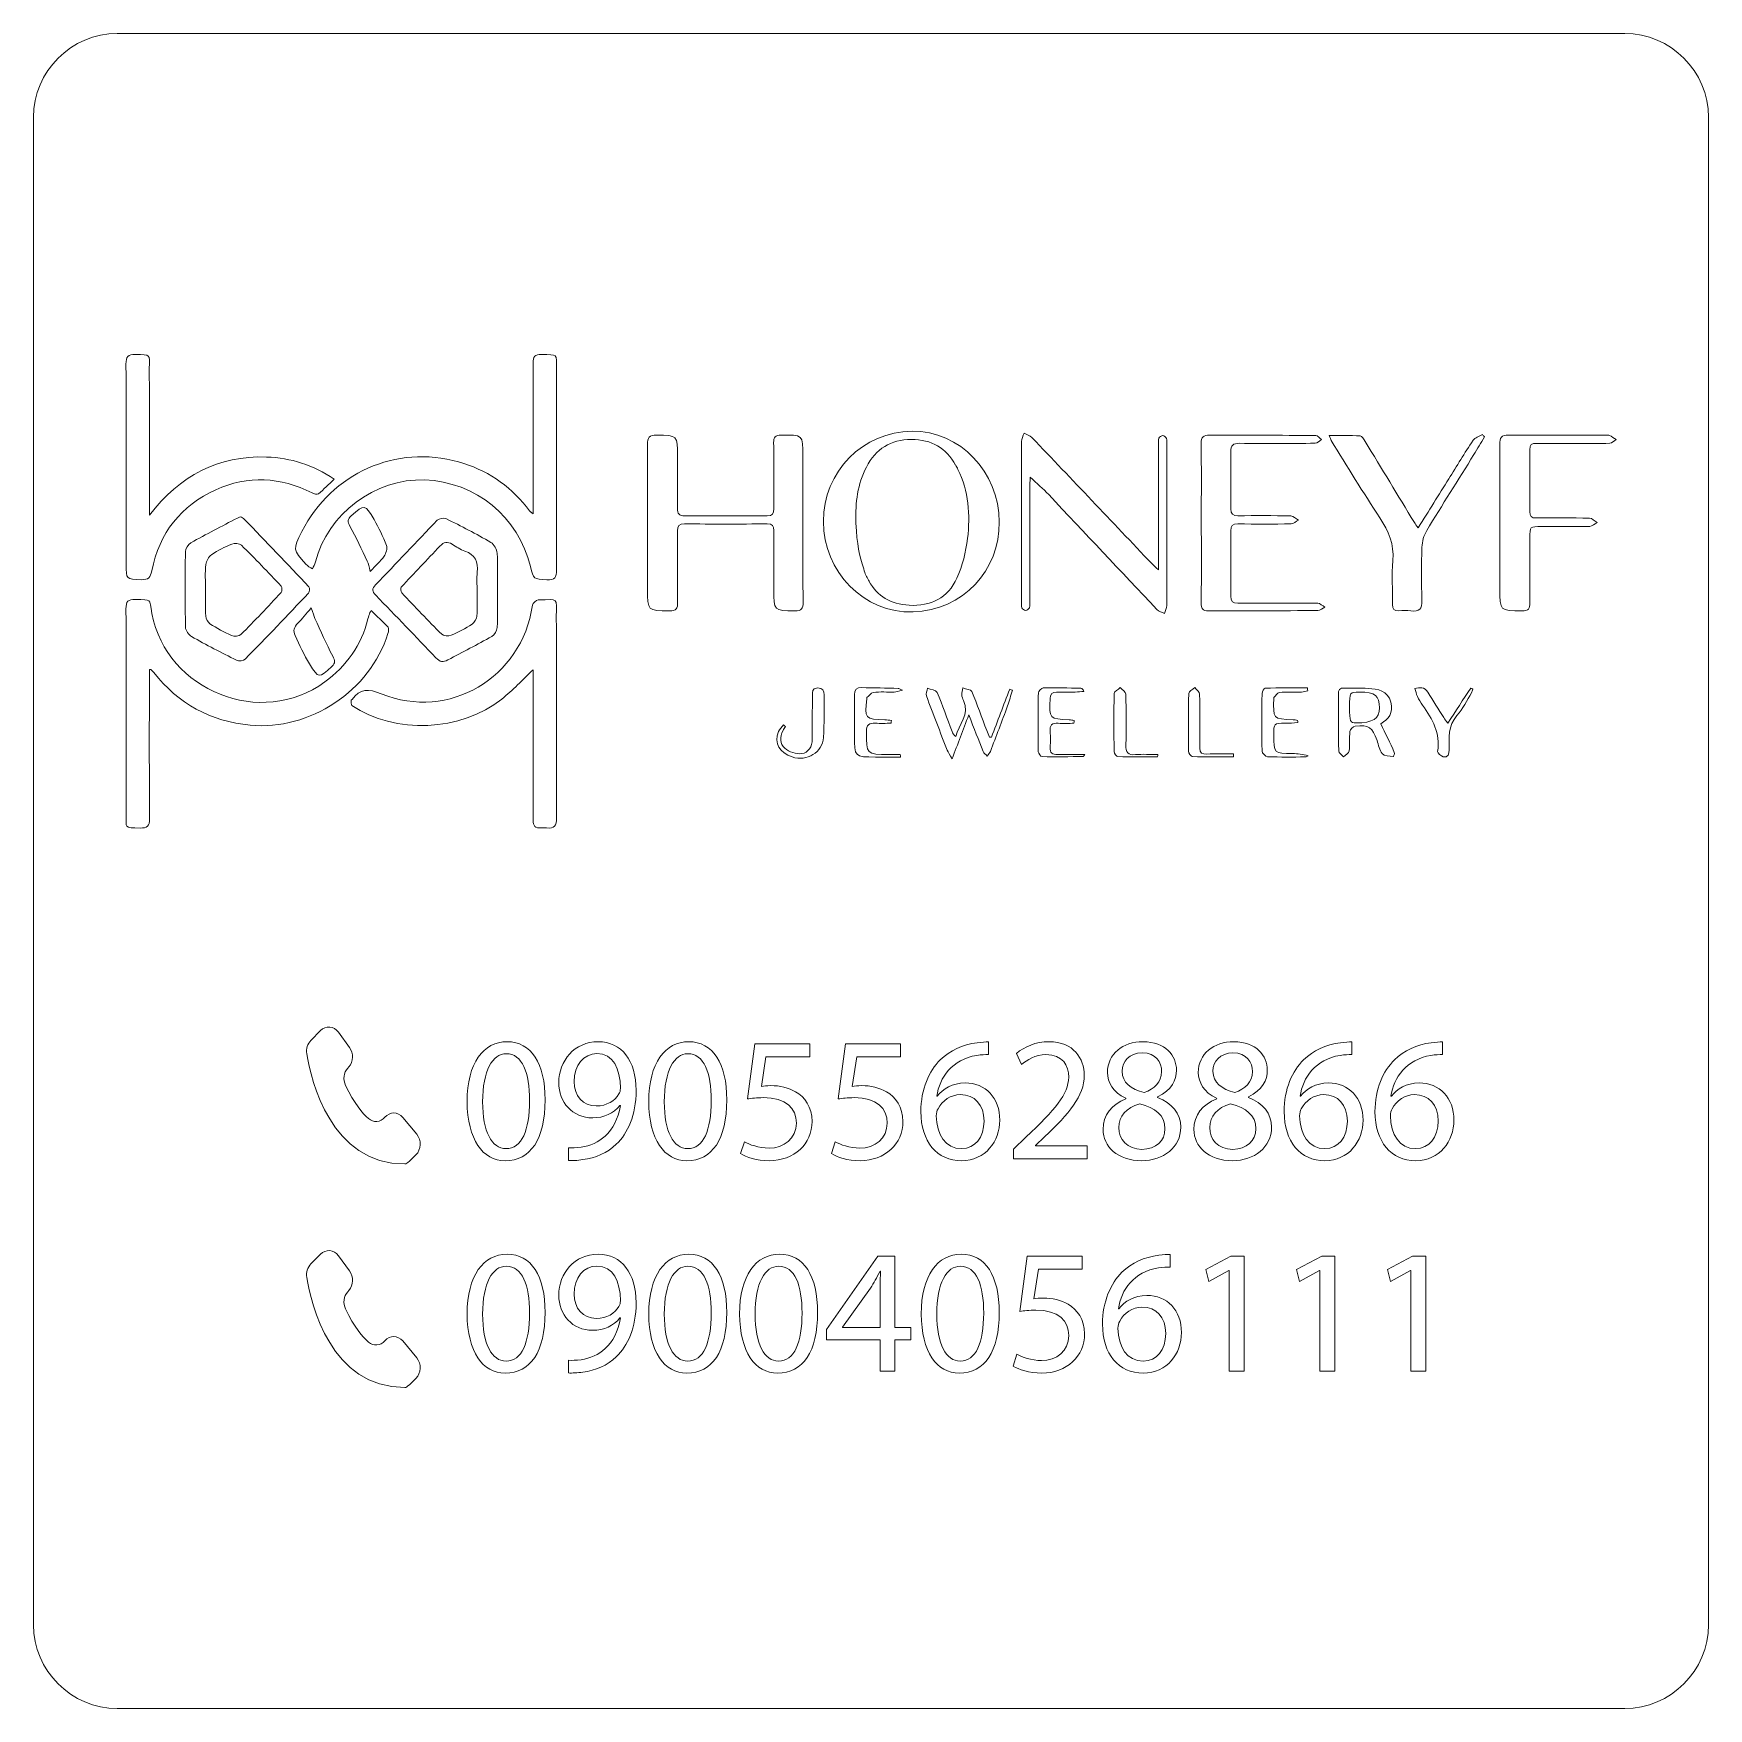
# Model space of a CAD drawing. Header units: millimetres. Extents: x -26.6 to 13.4, y -15.3 to 24.7.
import ezdxf

# ---------------------------------------------------------------- set-up
doc = ezdxf.new("R2010")
doc.units = ezdxf.units.MM
doc.header["$MEASUREMENT"] = 0
doc.layers.add('Layer 1', color=7, linetype='Continuous')

msp = doc.modelspace()

# ---------------------------------------------------------------- linework, layer by layer
at = {"layer": 'Layer 1', "color": 250, "lineweight": 18}
msp.add_open_spline([(11.3824, 24.6724), (11.3824, 24.6724), (-24.6176, 24.6724), (-24.6176, 24.6724), (-25.7176, 24.6724), (-26.6176, 23.7724), (-26.6176, 22.6724), (-26.6176, 22.6724), (-26.6176, -13.3276), (-26.6176, -13.3276), (-26.6176, -14.4276), (-25.7176, -15.3276), (-24.6176, -15.3276), (-24.6176, -15.3276), (11.3824, -15.3276), (11.3824, -15.3276), (12.4824, -15.3276), (13.3824, -14.4276), (13.3824, -13.3276), (13.3824, -13.3276), (13.3824, 22.6724), (13.3824, 22.6724), (13.3824, 23.7724), (12.4824, 24.6724), (11.3824, 24.6724)], degree=3, knots=[0, 0, 0, 0, 0.125, 0.125, 0.125, 0.25, 0.25, 0.25, 0.375, 0.375, 0.375, 0.5, 0.5, 0.5, 0.625, 0.625, 0.625, 0.75, 0.75, 0.75, 0.875, 0.875, 0.875, 1, 1, 1, 1], dxfattribs=at)
at = {"layer": 'Layer 1', "color": 250, "lineweight": 9}
for points, knots in [([(-19.4371, 14.0313), (-19.57, 13.9045), (-19.685, 13.7845), (-19.8131, 13.6803), (-19.8407, 13.6577), (-19.9214, 13.679), (-19.9666, 13.7019), (-20.7215, 14.0841), (-21.4952, 14.1227), (-22.2636, 13.7754), (-23.0971, 13.3985), (-23.6155, 12.7464), (-23.7927, 11.843), (-23.8234, 11.685), (-23.8734, 11.6248), (-24.0391, 11.6292), (-24.4056, 11.6396), (-24.4061, 11.6313), (-24.4061, 12.0012), (-24.4058, 13.5936), (-24.4034, 15.1861), (-24.4092, 16.7787), (-24.4098, 16.9516), (-24.3649, 17.015), (-24.185, 17.0079), (-23.8037, 16.993), (-23.8524, 17.0316), (-23.8519, 16.676), (-23.8503, 15.5856), (-23.8514, 14.4953), (-23.8514, 13.4048), (-23.8514, 13.3449), (-23.8514, 13.2851), (-23.8514, 13.1678), (-23.1184, 14.1177), (-22.2056, 14.5976), (-21.0515, 14.5581), (-20.4741, 14.5384), (-19.9379, 14.3689), (-19.4371, 14.0313)], [0, 0, 0, 0, 0.0769231, 0.0769231, 0.0769231, 0.1538462, 0.1538462, 0.1538462, 0.2307692, 0.2307692, 0.2307692, 0.3076923, 0.3076923, 0.3076923, 0.3846154, 0.3846154, 0.3846154, 0.4615385, 0.4615385, 0.4615385, 0.5384615, 0.5384615, 0.5384615, 0.6153846, 0.6153846, 0.6153846, 0.6923077, 0.6923077, 0.6923077, 0.7692308, 0.7692308, 0.7692308, 0.8461538, 0.8461538, 0.8461538, 0.9230769, 0.9230769, 0.9230769, 1, 1, 1, 1]), ([(-14.6833, 13.2057), (-14.6833, 13.284), (-14.6833, 13.3358), (-14.6833, 13.3875), (-14.6833, 14.5252), (-14.6808, 15.6629), (-14.6863, 16.8007), (-14.6872, 16.9541), (-14.6475, 17.0127), (-14.4862, 17.0065), (-14.0918, 16.9913), (-14.1317, 17.0517), (-14.1314, 16.6533), (-14.1303, 15.0565), (-14.1335, 13.4599), (-14.1275, 11.8634), (-14.1268, 11.6867), (-14.166, 11.6172), (-14.3575, 11.6279), (-14.6777, 11.6458), (-14.6782, 11.6338), (-14.7515, 11.9409), (-15.0349, 13.1296), (-16.0583, 13.9685), (-17.2777, 14.0111), (-18.4591, 14.0525), (-19.5919, 13.2007), (-19.8857, 12.0521), (-19.9005, 11.9945), (-19.9339, 11.9419), (-19.9587, 11.8869), (-20.0103, 11.9241), (-20.0703, 11.9536), (-20.112, 11.9998), (-20.4257, 12.3476), (-20.4245, 12.3486), (-20.2063, 12.7784), (-19.4963, 14.1765), (-17.9661, 14.8626), (-16.4659, 14.4431), (-15.8129, 14.2605), (-15.272, 13.8951), (-14.8437, 13.3671), (-14.8105, 13.3263), (-14.7781, 13.2848), (-14.744, 13.245), (-14.7353, 13.235), (-14.7212, 13.2298), (-14.6833, 13.2057)], [0, 0, 0, 0, 0.0625, 0.0625, 0.0625, 0.125, 0.125, 0.125, 0.1875, 0.1875, 0.1875, 0.25, 0.25, 0.25, 0.3125, 0.3125, 0.3125, 0.375, 0.375, 0.375, 0.4375, 0.4375, 0.4375, 0.5, 0.5, 0.5, 0.5625, 0.5625, 0.5625, 0.625, 0.625, 0.625, 0.6875, 0.6875, 0.6875, 0.75, 0.75, 0.75, 0.8125, 0.8125, 0.8125, 0.875, 0.875, 0.875, 0.9375, 0.9375, 0.9375, 1, 1, 1, 1]), ([(-8.2419, 12.9789), (-8.2418, 12.3477), (-8.2448, 11.7165), (-8.2392, 11.0853), (-8.2381, 10.9413), (-8.274, 10.8826), (-8.4318, 10.8844), (-8.9406, 10.891), (-8.9405, 10.8851), (-8.9401, 11.3969), (-8.9399, 11.8656), (-8.9431, 12.3341), (-8.9383, 12.8028), (-8.9369, 12.9204), (-8.9752, 12.9618), (-9.0944, 12.961), (-9.7543, 12.9568), (-10.4143, 12.9566), (-11.0742, 12.9611), (-11.201, 12.9619), (-11.2398, 12.9155), (-11.239, 12.7931), (-11.2348, 12.2243), (-11.2403, 11.6551), (-11.2348, 11.0861), (-11.2334, 10.9428), (-11.2702, 10.8829), (-11.4281, 10.8844), (-11.9537, 10.8892), (-11.9537, 10.8834), (-11.9537, 11.4075), (-11.954, 12.5553), (-11.9512, 13.703), (-11.9577, 14.8505), (-11.9586, 15.0218), (-11.9137, 15.0867), (-11.7332, 15.0833), (-11.2372, 15.074), (-11.237, 15.0811), (-11.2371, 14.5788), (-11.2371, 14.1627), (-11.2341, 13.7467), (-11.2396, 13.3308), (-11.2413, 13.2014), (-11.1973, 13.1536), (-11.0655, 13.1544), (-10.4106, 13.159), (-9.7553, 13.159), (-9.1002, 13.1544), (-8.9718, 13.1536), (-8.937, 13.2031), (-8.9383, 13.3242), (-8.9428, 13.8501), (-8.937, 14.3762), (-8.9425, 14.9022), (-8.9439, 15.0328), (-8.8982, 15.0778), (-8.7689, 15.0805), (-8.2422, 15.0913), (-8.2422, 15.0942), (-8.2422, 14.5713), (-8.2422, 14.0405), (-8.2422, 13.5097), (-8.2419, 12.9789)], [0, 0, 0, 0, 0.047619, 0.047619, 0.047619, 0.0952381, 0.0952381, 0.0952381, 0.1428571, 0.1428571, 0.1428571, 0.1904762, 0.1904762, 0.1904762, 0.2380952, 0.2380952, 0.2380952, 0.2857143, 0.2857143, 0.2857143, 0.3333333, 0.3333333, 0.3333333, 0.3809524, 0.3809524, 0.3809524, 0.4285714, 0.4285714, 0.4285714, 0.4761905, 0.4761905, 0.4761905, 0.5238095, 0.5238095, 0.5238095, 0.5714286, 0.5714286, 0.5714286, 0.6190476, 0.6190476, 0.6190476, 0.6666667, 0.6666667, 0.6666667, 0.7142857, 0.7142857, 0.7142857, 0.7619048, 0.7619048, 0.7619048, 0.8095238, 0.8095238, 0.8095238, 0.8571429, 0.8571429, 0.8571429, 0.9047619, 0.9047619, 0.9047619, 0.952381, 0.952381, 0.952381, 1, 1, 1, 1]), ([(-3.5544, 13.0064), (-3.5395, 11.8646), (-4.4233, 10.8916), (-5.6125, 10.8581), (-6.7887, 10.8249), (-7.7549, 11.8231), (-7.7558, 13.0186), (-7.7562, 14.2053), (-6.8074, 15.1713), (-5.6373, 15.1751), (-4.4908, 15.1788), (-3.5585, 14.2081), (-3.5544, 13.0064)], [0, 0, 0, 0, 0.25, 0.25, 0.25, 0.5, 0.5, 0.5, 0.75, 0.75, 0.75, 1, 1, 1, 1]), ([(-6.7778, 11.8368), (-6.7467, 11.748), (-6.7088, 11.666), (-6.6642, 11.5912), (-6.6642, 11.5912), (-6.6641, 11.5909), (-6.6641, 11.5909), (-6.6641, 11.5909), (-6.6633, 11.5896), (-6.6633, 11.5896), (-6.4722, 11.2431), (-6.1462, 11.0414), (-5.7083, 11.0187), (-5.1918, 10.992), (-4.7784, 11.1917), (-4.5655, 11.668), (-4.434, 11.9627), (-4.3502, 12.2914), (-4.3123, 12.6127), (-4.2455, 13.1768), (-4.2824, 13.7416), (-4.5418, 14.2644), (-4.5588, 14.2987), (-4.5764, 14.3317), (-4.5952, 14.3633), (-4.5952, 14.3633), (-4.5962, 14.3651), (-4.5962, 14.3651), (-4.5962, 14.3651), (-4.5963, 14.3653), (-4.5963, 14.3653), (-4.8201, 14.7706), (-5.172, 14.9806), (-5.6542, 14.9773), (-6.1454, 14.9737), (-6.5036, 14.7548), (-6.7279, 14.3197), (-6.9394, 13.9092), (-6.9893, 13.4659), (-6.9821, 13.0119), (-6.9821, 13.0119), (-6.9765, 12.9798), (-6.9765, 12.9798), (-6.9765, 12.9798), (-6.9769, 12.978), (-6.9769, 12.978), (-6.9541, 12.4618), (-6.8967, 12.2134), (-6.7865, 11.8871), (-6.7865, 11.8871), (-6.7778, 11.8368), (-6.7778, 11.8368)], [0, 0, 0, 0, 0.0588235, 0.0588235, 0.0588235, 0.1176471, 0.1176471, 0.1176471, 0.1764706, 0.1764706, 0.1764706, 0.2352941, 0.2352941, 0.2352941, 0.2941176, 0.2941176, 0.2941176, 0.3529412, 0.3529412, 0.3529412, 0.4117647, 0.4117647, 0.4117647, 0.4705882, 0.4705882, 0.4705882, 0.5294118, 0.5294118, 0.5294118, 0.5882353, 0.5882353, 0.5882353, 0.6470588, 0.6470588, 0.6470588, 0.7058824, 0.7058824, 0.7058824, 0.7647059, 0.7647059, 0.7647059, 0.8235294, 0.8235294, 0.8235294, 0.8823529, 0.8823529, 0.8823529, 0.9411765, 0.9411765, 0.9411765, 1, 1, 1, 1]), ([(0.2473, 11.8617), (0.2473, 11.9758), (0.2473, 12.0371), (0.2473, 12.0983), (0.2473, 13.0161), (0.2473, 13.9337), (0.2479, 14.8515), (0.2479, 14.9039), (0.2417, 14.9604), (0.2593, 15.0072), (0.2708, 15.0375), (0.3199, 15.0721), (0.3517, 15.0713), (0.3815, 15.0706), (0.4233, 15.032), (0.4371, 15.0001), (0.4529, 14.9633), (0.4449, 14.9157), (0.4449, 14.8726), (0.4458, 13.5869), (0.4463, 12.3012), (0.4436, 11.0157), (0.4433, 10.9519), (0.4077, 10.8883), (0.3886, 10.8244), (0.3282, 10.8549), (0.2538, 10.8717), (0.2101, 10.9179), (-0.6534, 11.8301), (-1.5119, 12.7467), (-2.3748, 13.6595), (-2.5085, 13.8009), (-2.658, 13.9275), (-2.8137, 14.0737), (-2.8165, 14.0187), (-2.8213, 13.9658), (-2.8217, 13.9128), (-2.822, 12.9856), (-2.822, 12.0583), (-2.8227, 11.1311), (-2.8227, 11.0739), (-2.8165, 11.0137), (-2.833, 10.9607), (-2.842, 10.931), (-2.8909, 10.8957), (-2.9222, 10.8951), (-2.954, 10.8947), (-3, 10.9271), (-3.0153, 10.9577), (-3.0328, 10.9929), (-3.0257, 11.0415), (-3.0257, 11.0842), (-3.0262, 12.3652), (-3.0273, 13.6461), (-3.0234, 14.927), (-3.0234, 14.9944), (-2.9835, 15.0616), (-2.9623, 15.1287), (-2.8987, 15.0944), (-2.8217, 15.0735), (-2.7745, 15.0239), (-1.8181, 14.022), (-0.8652, 13.0168), (0.0884, 12.0124), (0.1268, 11.9722), (0.1691, 11.9357), (0.2473, 11.8617)], [0, 0, 0, 0, 0.0454545, 0.0454545, 0.0454545, 0.0909091, 0.0909091, 0.0909091, 0.1363636, 0.1363636, 0.1363636, 0.1818182, 0.1818182, 0.1818182, 0.2272727, 0.2272727, 0.2272727, 0.2727273, 0.2727273, 0.2727273, 0.3181818, 0.3181818, 0.3181818, 0.3636364, 0.3636364, 0.3636364, 0.4090909, 0.4090909, 0.4090909, 0.4545455, 0.4545455, 0.4545455, 0.5, 0.5, 0.5, 0.5454545, 0.5454545, 0.5454545, 0.5909091, 0.5909091, 0.5909091, 0.6363636, 0.6363636, 0.6363636, 0.6818182, 0.6818182, 0.6818182, 0.7272727, 0.7272727, 0.7272727, 0.7727273, 0.7727273, 0.7727273, 0.8181818, 0.8181818, 0.8181818, 0.8636364, 0.8636364, 0.8636364, 0.9090909, 0.9090909, 0.9090909, 0.9545455, 0.9545455, 0.9545455, 1, 1, 1, 1]), ([(1.2701, 12.978), (1.2701, 13.6136), (1.2742, 14.2494), (1.2674, 14.8848), (1.2657, 15.0382), (1.3215, 15.0825), (1.4683, 15.0813), (2.314, 15.0758), (3.1597, 15.0793), (4.0055, 15.0727), (4.051, 15.0723), (4.0958, 15.008), (4.141, 14.9736), (4.0912, 14.9434), (4.0425, 14.8871), (3.9924, 14.8868), (3.3905, 14.8807), (2.788, 14.8791), (2.1858, 14.8859), (2.0324, 14.8877), (1.9718, 14.8402), (1.9743, 14.6827), (1.9807, 14.2287), (1.9794, 13.7745), (1.9746, 13.3206), (1.9732, 13.194), (2.0239, 13.1541), (2.1451, 13.1554), (2.5657, 13.16), (2.9864, 13.1615), (3.4067, 13.1524), (3.4688, 13.151), (3.5298, 13.0858), (3.5911, 13.0504), (3.5322, 13.0199), (3.4739, 12.9643), (3.4148, 12.963), (2.9892, 12.9555), (2.5638, 12.9553), (2.1387, 12.9611), (2.0122, 12.9629), (1.9732, 12.9184), (1.9746, 12.7948), (1.9798, 12.2739), (1.9802, 11.7528), (1.975, 11.2318), (1.974, 11.1045), (2.0221, 11.0682), (2.1438, 11.0691), (2.7798, 11.0736), (3.4153, 11.0737), (4.051, 11.067), (4.1078, 11.0664), (4.164, 11.0065), (4.2205, 10.9744), (4.1654, 10.9454), (4.1103, 10.8918), (4.0547, 10.8916), (3.1849, 10.8863), (2.3151, 10.8906), (1.4451, 10.8854), (1.3022, 10.8844), (1.2676, 10.939), (1.2687, 11.071), (1.2735, 11.7065), (1.2708, 12.3424), (1.2708, 12.978), (1.2708, 12.978), (1.2705, 12.978), (1.2701, 12.978)], [0, 0, 0, 0, 0.0434783, 0.0434783, 0.0434783, 0.0869565, 0.0869565, 0.0869565, 0.1304348, 0.1304348, 0.1304348, 0.173913, 0.173913, 0.173913, 0.2173913, 0.2173913, 0.2173913, 0.2608696, 0.2608696, 0.2608696, 0.3043478, 0.3043478, 0.3043478, 0.3478261, 0.3478261, 0.3478261, 0.3913043, 0.3913043, 0.3913043, 0.4347826, 0.4347826, 0.4347826, 0.4782609, 0.4782609, 0.4782609, 0.5217391, 0.5217391, 0.5217391, 0.5652174, 0.5652174, 0.5652174, 0.6086957, 0.6086957, 0.6086957, 0.6521739, 0.6521739, 0.6521739, 0.6956522, 0.6956522, 0.6956522, 0.7391304, 0.7391304, 0.7391304, 0.7826087, 0.7826087, 0.7826087, 0.826087, 0.826087, 0.826087, 0.8695652, 0.8695652, 0.8695652, 0.9130435, 0.9130435, 0.9130435, 0.9565217, 0.9565217, 0.9565217, 1, 1, 1, 1]), ([(6.449, 12.8686), (6.7041, 13.2747), (6.9431, 13.6541), (7.1809, 14.0343), (7.3734, 14.3423), (7.5581, 14.6554), (7.7602, 14.957), (7.8055, 15.0244), (7.9085, 15.053), (7.985, 15.0995), (8.0011, 15.079), (8.017, 15.0585), (8.0332, 15.0379), (7.9492, 14.8976), (7.8672, 14.7559), (7.7807, 14.6168), (7.4045, 14.0126), (7.0218, 13.4121), (6.6537, 12.8025), (6.5843, 12.6876), (6.5439, 12.5387), (6.5394, 12.4037), (6.525, 11.9834), (6.5222, 11.5618), (6.539, 11.1418), (6.5473, 10.9292), (6.4763, 10.8583), (6.2731, 10.8855), (6.1789, 10.898), (6.0818, 10.8935), (5.9869, 10.887), (5.8725, 10.879), (5.836, 10.9285), (5.8369, 11.0379), (5.8406, 11.387), (5.8139, 11.7381), (5.8442, 12.0845), (5.8787, 12.4766), (5.7439, 12.7906), (5.5337, 13.1073), (5.1323, 13.7126), (4.7586, 14.3357), (4.3741, 14.9518), (4.3576, 14.9784), (4.3486, 15.0097), (4.3232, 15.0685), (4.5839, 15.0685), (4.8245, 15.0752), (5.0634, 15.0625), (5.1059, 15.06), (5.1516, 14.982), (5.1828, 14.931), (5.5758, 14.2866), (5.9665, 13.6406), (6.3581, 12.9955), (6.3796, 12.9603), (6.4063, 12.9279), (6.449, 12.8686)], [0, 0, 0, 0, 0.0526316, 0.0526316, 0.0526316, 0.1052632, 0.1052632, 0.1052632, 0.1578947, 0.1578947, 0.1578947, 0.2105263, 0.2105263, 0.2105263, 0.2631579, 0.2631579, 0.2631579, 0.3157895, 0.3157895, 0.3157895, 0.3684211, 0.3684211, 0.3684211, 0.4210526, 0.4210526, 0.4210526, 0.4736842, 0.4736842, 0.4736842, 0.5263158, 0.5263158, 0.5263158, 0.5789474, 0.5789474, 0.5789474, 0.6315789, 0.6315789, 0.6315789, 0.6842105, 0.6842105, 0.6842105, 0.7368421, 0.7368421, 0.7368421, 0.7894737, 0.7894737, 0.7894737, 0.8421053, 0.8421053, 0.8421053, 0.8947368, 0.8947368, 0.8947368, 0.9473684, 0.9473684, 0.9473684, 1, 1, 1, 1]), ([(8.3991, 12.9954), (8.3991, 13.6168), (8.4035, 14.2383), (8.3959, 14.8593), (8.3941, 15.022), (8.4332, 15.0855), (8.6112, 15.0833), (9.3858, 15.0736), (10.1598, 15.0789), (10.9342, 15.0784), (10.9628, 15.0784), (10.997, 15.088), (11.0193, 15.0761), (11.0739, 15.0473), (11.123, 15.0086), (11.1745, 14.9737), (11.1244, 14.9438), (11.0757, 14.8894), (11.0246, 14.8876), (10.7714, 14.8783), (10.5177, 14.8829), (10.2646, 14.8828), (9.9349, 14.8828), (9.6049, 14.8799), (9.2751, 14.8843), (9.1621, 14.8857), (9.1118, 14.853), (9.1132, 14.7298), (9.1183, 14.2376), (9.1178, 13.7452), (9.1139, 13.253), (9.1132, 13.1405), (9.1552, 13.1018), (9.2657, 13.1027), (9.691, 13.1062), (10.1167, 13.1079), (10.5418, 13.0982), (10.6022, 13.0968), (10.6607, 13.0303), (10.72, 12.9936), (10.6617, 12.9619), (10.604, 12.9039), (10.545, 12.9025), (10.1626, 12.8947), (9.7802, 12.8989), (9.3978, 12.8991), (9.116, 12.8994), (9.1155, 12.8991), (9.1155, 12.6247), (9.1153, 12.1087), (9.1114, 11.5924), (9.1178, 11.0761), (9.1194, 10.9359), (9.0802, 10.8841), (8.9317, 10.8851), (8.3991, 10.889), (8.3991, 10.884), (8.3991, 11.4181), (8.3994, 11.9438), (8.3991, 12.4695), (8.3991, 12.9954)], [0, 0, 0, 0, 0.05, 0.05, 0.05, 0.1, 0.1, 0.1, 0.15, 0.15, 0.15, 0.2, 0.2, 0.2, 0.25, 0.25, 0.25, 0.3, 0.3, 0.3, 0.35, 0.35, 0.35, 0.4, 0.4, 0.4, 0.45, 0.45, 0.45, 0.5, 0.5, 0.5, 0.55, 0.55, 0.55, 0.6, 0.6, 0.6, 0.65, 0.65, 0.65, 0.7, 0.7, 0.7, 0.75, 0.75, 0.75, 0.8, 0.8, 0.8, 0.85, 0.85, 0.85, 0.9, 0.9, 0.9, 0.95, 0.95, 0.95, 1, 1, 1, 1]), ([(-18.5742, 11.827), (-18.6088, 11.9448), (-18.6193, 12.0106), (-18.6467, 12.0683), (-18.781, 12.3512), (-18.9098, 12.6375), (-19.0623, 12.9102), (-19.1225, 13.0176), (-19.1194, 13.0748), (-19.033, 13.1522), (-18.7176, 13.4343), (-18.6989, 13.4372), (-18.4848, 13.0645), (-18.3711, 12.8667), (-18.2691, 12.6597), (-18.1893, 12.4467), (-18.1629, 12.3753), (-18.1992, 12.2568), (-18.2468, 12.187), (-18.3284, 12.0676), (-18.4412, 11.9696), (-18.5742, 11.827)], [0, 0, 0, 0, 0.1428571, 0.1428571, 0.1428571, 0.2857143, 0.2857143, 0.2857143, 0.4285714, 0.4285714, 0.4285714, 0.5714286, 0.5714286, 0.5714286, 0.7142857, 0.7142857, 0.7142857, 0.8571429, 0.8571429, 0.8571429, 1, 1, 1, 1]), ([(-21.6722, 13.1329), (-21.6442, 13.1149), (-21.6078, 13.1006), (-21.5831, 13.0748), (-21.0678, 12.5382), (-20.5525, 12.0014), (-20.0432, 11.4592), (-20.0181, 11.4329), (-20.0251, 11.3362), (-20.0531, 11.3062), (-20.5504, 10.778), (-21.0512, 10.253), (-21.559, 9.735), (-21.5994, 9.6938), (-21.7143, 9.6789), (-21.7684, 9.7054), (-22.1319, 9.8845), (-22.4918, 10.072), (-22.8443, 10.2717), (-22.9132, 10.3109), (-22.9863, 10.4145), (-22.9876, 10.4896), (-22.9994, 11.0914), (-22.9989, 11.6931), (-22.9887, 12.2948), (-22.9874, 12.3684), (-22.9238, 12.4716), (-22.8592, 12.5083), (-22.494, 12.715), (-22.1196, 12.9057), (-21.7484, 13.1014), (-21.7276, 13.1124), (-21.7047, 13.1194), (-21.6722, 13.1329)], [0, 0, 0, 0, 0.0909091, 0.0909091, 0.0909091, 0.1818182, 0.1818182, 0.1818182, 0.2727273, 0.2727273, 0.2727273, 0.3636364, 0.3636364, 0.3636364, 0.4545455, 0.4545455, 0.4545455, 0.5454545, 0.5454545, 0.5454545, 0.6363636, 0.6363636, 0.6363636, 0.7272727, 0.7272727, 0.7272727, 0.8181818, 0.8181818, 0.8181818, 0.9090909, 0.9090909, 0.9090909, 1, 1, 1, 1]), ([(-15.5384, 11.3861), (-15.5384, 11.0855), (-15.5301, 10.7842), (-15.5443, 10.4839), (-15.5479, 10.4108), (-15.6091, 10.3111), (-15.6729, 10.2747), (-16.0171, 10.0791), (-16.3714, 9.9017), (-16.7195, 9.7129), (-16.8337, 9.6509), (-16.9137, 9.6625), (-17.0068, 9.7612), (-17.4817, 10.2643), (-17.9619, 10.7625), (-18.4449, 11.2579), (-18.5348, 11.3499), (-18.5385, 11.4126), (-18.448, 11.5066), (-17.9555, 12.0188), (-17.4703, 12.5378), (-16.9751, 13.0472), (-16.9336, 13.0898), (-16.8199, 13.1124), (-16.7683, 13.0869), (-16.4046, 12.908), (-16.0437, 12.7221), (-15.6937, 12.5186), (-15.6173, 12.4741), (-15.5507, 12.351), (-15.5447, 12.26), (-15.5258, 11.9697), (-15.5377, 11.6777), (-15.5377, 11.3861), (-15.538, 11.3861), (-15.5381, 11.3861), (-15.5384, 11.3861)], [0, 0, 0, 0, 0.0833333, 0.0833333, 0.0833333, 0.1666667, 0.1666667, 0.1666667, 0.25, 0.25, 0.25, 0.3333333, 0.3333333, 0.3333333, 0.4166667, 0.4166667, 0.4166667, 0.5, 0.5, 0.5, 0.5833333, 0.5833333, 0.5833333, 0.6666667, 0.6666667, 0.6666667, 0.75, 0.75, 0.75, 0.8333333, 0.8333333, 0.8333333, 0.9166667, 0.9166667, 0.9166667, 1, 1, 1, 1]), ([(-22.5099, 11.3908), (-22.5093, 11.3908), (-22.509, 11.3908), (-22.5086, 11.3908), (-22.5086, 11.1805), (-22.5163, 10.9698), (-22.5039, 10.7602), (-22.5002, 10.6962), (-22.4564, 10.611), (-22.404, 10.5775), (-22.2399, 10.4717), (-22.0672, 10.376), (-21.8885, 10.2981), (-21.8268, 10.2712), (-21.7076, 10.2775), (-21.6654, 10.3197), (-21.3373, 10.646), (-21.0197, 10.9831), (-20.7055, 11.3232), (-20.679, 11.3517), (-20.6779, 11.4471), (-20.7041, 11.4749), (-21.0142, 11.806), (-21.3274, 12.1344), (-21.6516, 12.4514), (-21.6971, 12.4959), (-21.8182, 12.5054), (-21.8836, 12.4792), (-22.051, 12.4119), (-22.2151, 12.3278), (-22.3637, 12.2253), (-22.4328, 12.1777), (-22.4949, 12.0757), (-22.5033, 11.9923), (-22.5234, 11.7938), (-22.5099, 11.5917), (-22.5099, 11.3908)], [0, 0, 0, 0, 0.0833333, 0.0833333, 0.0833333, 0.1666667, 0.1666667, 0.1666667, 0.25, 0.25, 0.25, 0.3333333, 0.3333333, 0.3333333, 0.4166667, 0.4166667, 0.4166667, 0.5, 0.5, 0.5, 0.5833333, 0.5833333, 0.5833333, 0.6666667, 0.6666667, 0.6666667, 0.75, 0.75, 0.75, 0.8333333, 0.8333333, 0.8333333, 0.9166667, 0.9166667, 0.9166667, 1, 1, 1, 1]), ([(-16.0245, 11.3612), (-16.0245, 11.5092), (-16.0374, 11.6587), (-16.0216, 11.8049), (-15.995, 12.0545), (-16.0641, 12.2292), (-16.3206, 12.3132), (-16.4275, 12.3482), (-16.5235, 12.4184), (-16.6218, 12.4768), (-16.7325, 12.5427), (-16.8207, 12.5296), (-16.911, 12.4326), (-17.2165, 12.1045), (-17.5296, 11.783), (-17.8338, 11.4535), (-17.8559, 11.4294), (-17.8488, 11.3429), (-17.823, 11.3154), (-17.5104, 10.9811), (-17.1953, 10.6486), (-16.8696, 10.327), (-16.8264, 10.2845), (-16.709, 10.2757), (-16.6472, 10.3015), (-16.4717, 10.3751), (-16.3018, 10.466), (-16.1414, 10.5686), (-16.0849, 10.6047), (-16.0352, 10.6921), (-16.0302, 10.7598), (-16.0155, 10.9594), (-16.025, 11.1607), (-16.0245, 11.3612)], [0, 0, 0, 0, 0.0909091, 0.0909091, 0.0909091, 0.1818182, 0.1818182, 0.1818182, 0.2727273, 0.2727273, 0.2727273, 0.3636364, 0.3636364, 0.3636364, 0.4545455, 0.4545455, 0.4545455, 0.5454545, 0.5454545, 0.5454545, 0.6363636, 0.6363636, 0.6363636, 0.7272727, 0.7272727, 0.7272727, 0.8181818, 0.8181818, 0.8181818, 0.9090909, 0.9090909, 0.9090909, 1, 1, 1, 1]), ([(-14.6829, 9.4792), (-14.9395, 9.2375), (-15.1703, 8.9892), (-15.4317, 8.779), (-16.4032, 7.9982), (-17.9935, 7.9339), (-19.0153, 8.6244), (-19.0387, 8.6401), (-19.027, 8.7089), (-19.0294, 8.7531), (-19.0298, 8.7586), (-19.0141, 8.764), (-19.0085, 8.7713), (-18.8155, 9.0287), (-18.6226, 9.0287), (-18.3119, 8.9036), (-16.6888, 8.251), (-14.9604, 9.2816), (-14.7007, 11.0182), (-14.6931, 11.0695), (-14.6111, 11.1477), (-14.563, 11.1483), (-14.0571, 11.1538), (-14.1329, 11.2131), (-14.1321, 10.7495), (-14.1289, 9.1475), (-14.1336, 7.5454), (-14.1273, 5.9434), (-14.1266, 5.7584), (-14.1751, 5.6728), (-14.3676, 5.7016), (-14.4098, 5.7078), (-14.4539, 5.7052), (-14.4966, 5.7013), (-14.6373, 5.6884), (-14.6872, 5.7447), (-14.6866, 5.8909), (-14.6809, 7.0099), (-14.6833, 8.1289), (-14.6829, 9.248), (-14.6829, 9.3238), (-14.6829, 9.3996), (-14.6829, 9.4792)], [0, 0, 0, 0, 0.0714286, 0.0714286, 0.0714286, 0.1428571, 0.1428571, 0.1428571, 0.2142857, 0.2142857, 0.2142857, 0.2857143, 0.2857143, 0.2857143, 0.3571429, 0.3571429, 0.3571429, 0.4285714, 0.4285714, 0.4285714, 0.5, 0.5, 0.5, 0.5714286, 0.5714286, 0.5714286, 0.6428571, 0.6428571, 0.6428571, 0.7142857, 0.7142857, 0.7142857, 0.7857143, 0.7857143, 0.7857143, 0.8571429, 0.8571429, 0.8571429, 0.9285714, 0.9285714, 0.9285714, 1, 1, 1, 1]), ([(-23.851, 9.4862), (-23.851, 9.3752), (-23.851, 9.2673), (-23.851, 9.1595), (-23.8508, 8.0791), (-23.8543, 6.9989), (-23.8468, 5.9185), (-23.8457, 5.7456), (-23.9032, 5.6948), (-24.0684, 5.6988), (-24.4654, 5.7078), (-24.4048, 5.6844), (-24.4051, 6.0409), (-24.4067, 7.6708), (-24.4034, 9.3009), (-24.4095, 10.931), (-24.4102, 11.1064), (-24.361, 11.1648), (-24.1835, 11.158), (-23.7785, 11.1422), (-23.8613, 11.1971), (-23.7891, 10.821), (-23.4338, 8.9671), (-21.1832, 8.0739), (-19.6604, 9.1878), (-19.1429, 9.5661), (-18.789, 10.0665), (-18.6297, 10.6949), (-18.6169, 10.7459), (-18.6005, 10.7961), (-18.5844, 10.846), (-18.58, 10.8588), (-18.5697, 10.8695), (-18.5556, 10.8917), (-18.4178, 10.758), (-18.2783, 10.6313), (-18.1514, 10.4929), (-18.1267, 10.466), (-18.1393, 10.3912), (-18.1539, 10.3446), (-18.5827, 8.9711), (-20.0173, 8.0214), (-21.4401, 8.1546), (-22.3927, 8.2441), (-23.1576, 8.6655), (-23.7469, 9.414), (-23.7647, 9.4365), (-23.7839, 9.4578), (-23.8041, 9.478), (-23.8095, 9.4832), (-23.8214, 9.4814), (-23.851, 9.4862)], [0, 0, 0, 0, 0.0588235, 0.0588235, 0.0588235, 0.1176471, 0.1176471, 0.1176471, 0.1764706, 0.1764706, 0.1764706, 0.2352941, 0.2352941, 0.2352941, 0.2941176, 0.2941176, 0.2941176, 0.3529412, 0.3529412, 0.3529412, 0.4117647, 0.4117647, 0.4117647, 0.4705882, 0.4705882, 0.4705882, 0.5294118, 0.5294118, 0.5294118, 0.5882353, 0.5882353, 0.5882353, 0.6470588, 0.6470588, 0.6470588, 0.7058824, 0.7058824, 0.7058824, 0.7647059, 0.7647059, 0.7647059, 0.8235294, 0.8235294, 0.8235294, 0.8823529, 0.8823529, 0.8823529, 0.9411765, 0.9411765, 0.9411765, 1, 1, 1, 1]), ([(-19.9843, 10.9555), (-19.9386, 10.8243), (-19.9221, 10.7612), (-19.8953, 10.7026), (-19.7578, 10.4006), (-19.6263, 10.0952), (-19.4731, 9.801), (-19.4206, 9.6998), (-19.401, 9.6426), (-19.4916, 9.5579), (-19.8002, 9.2692), (-19.8074, 9.2604), (-20.0283, 9.618), (-20.1607, 9.8321), (-20.2591, 10.0673), (-20.3691, 10.2952), (-20.4231, 10.4073), (-20.3974, 10.5005), (-20.3042, 10.59), (-20.1993, 10.6909), (-20.111, 10.809), (-19.9843, 10.9555)], [0, 0, 0, 0, 0.1428571, 0.1428571, 0.1428571, 0.2857143, 0.2857143, 0.2857143, 0.4285714, 0.4285714, 0.4285714, 0.5714286, 0.5714286, 0.5714286, 0.7142857, 0.7142857, 0.7142857, 0.8571429, 0.8571429, 0.8571429, 1, 1, 1, 1]), ([(-8.6613, 8.1225), (-8.6804, 8.0908), (-8.7007, 8.06), (-8.7185, 8.0276), (-8.8013, 7.8761), (-8.7969, 7.7036), (-8.6773, 7.6034), (-8.5738, 7.517), (-8.3992, 7.4591), (-8.2681, 7.4769), (-8.117, 7.4975), (-8.0191, 7.6412), (-8.0194, 7.8184), (-8.0201, 8.1675), (-8.0195, 8.5164), (-8.0168, 8.8654), (-8.0162, 8.9483), (-8.0336, 9.0406), (-7.8943, 9.0439), (-7.7661, 9.0469), (-7.7376, 8.979), (-7.7383, 8.8776), (-7.7403, 8.5391), (-7.7311, 8.1998), (-7.7526, 7.8625), (-7.7755, 7.5028), (-8.1477, 7.281), (-8.5016, 7.3953), (-8.8028, 7.4929), (-8.9301, 7.7222), (-8.8283, 8.0028), (-8.8065, 8.0633), (-8.747, 8.1101), (-8.705, 8.1632), (-8.6904, 8.1495), (-8.6759, 8.136), (-8.6613, 8.1225)], [0, 0, 0, 0, 0.0833333, 0.0833333, 0.0833333, 0.1666667, 0.1666667, 0.1666667, 0.25, 0.25, 0.25, 0.3333333, 0.3333333, 0.3333333, 0.4166667, 0.4166667, 0.4166667, 0.5, 0.5, 0.5, 0.5833333, 0.5833333, 0.5833333, 0.6666667, 0.6666667, 0.6666667, 0.75, 0.75, 0.75, 0.8333333, 0.8333333, 0.8333333, 0.9166667, 0.9166667, 0.9166667, 1, 1, 1, 1]), ([(-5.9154, 7.3947), (-6.1125, 7.3947), (-6.3095, 7.3947), (-6.5066, 7.3947), (-7.0115, 7.3947), (-7.0118, 7.3947), (-7.0115, 7.906), (-7.0115, 8.2311), (-7.0092, 8.5563), (-7.0119, 8.8814), (-7.0129, 9.0035), (-6.9587, 9.0561), (-6.8387, 9.053), (-6.5477, 9.0458), (-6.2566, 9.0411), (-5.9657, 9.0341), (-5.9495, 9.0337), (-5.9339, 9.0206), (-5.865, 8.9897), (-5.9635, 8.9676), (-6.0117, 8.9483), (-6.0611, 8.947), (-6.2281, 8.9426), (-6.3967, 8.9551), (-6.5625, 8.9381), (-6.617, 8.9326), (-6.6646, 8.8572), (-6.7142, 8.8122), (-6.7198, 8.8074), (-6.7177, 8.7939), (-6.7191, 8.7844), (-6.7796, 8.3273), (-6.7486, 8.2916), (-6.2908, 8.2847), (-6.2377, 8.2839), (-6.1848, 8.2721), (-6.1318, 8.2652), (-6.132, 8.2434), (-6.1327, 8.2215), (-6.1331, 8.1998), (-6.2603, 8.1998), (-6.3882, 8.1924), (-6.5147, 8.2018), (-6.667, 8.2129), (-6.7265, 8.1611), (-6.7261, 8.0002), (-6.7244, 7.4549), (-6.7295, 7.4549), (-6.1872, 7.4549), (-6.0976, 7.4549), (-6.008, 7.4549), (-5.9184, 7.4549), (-5.9173, 7.4346), (-5.9164, 7.4146), (-5.9154, 7.3947)], [0, 0, 0, 0, 0.0555556, 0.0555556, 0.0555556, 0.1111111, 0.1111111, 0.1111111, 0.1666667, 0.1666667, 0.1666667, 0.2222222, 0.2222222, 0.2222222, 0.2777778, 0.2777778, 0.2777778, 0.3333333, 0.3333333, 0.3333333, 0.3888889, 0.3888889, 0.3888889, 0.4444444, 0.4444444, 0.4444444, 0.5, 0.5, 0.5, 0.5555556, 0.5555556, 0.5555556, 0.6111111, 0.6111111, 0.6111111, 0.6666667, 0.6666667, 0.6666667, 0.7222222, 0.7222222, 0.7222222, 0.7777778, 0.7777778, 0.7777778, 0.8333333, 0.8333333, 0.8333333, 0.8888889, 0.8888889, 0.8888889, 0.9444444, 0.9444444, 0.9444444, 1, 1, 1, 1]), ([(-3.7411, 7.8701), (-3.5962, 8.2514), (-3.451, 8.6326), (-3.3059, 9.0136), (-3.2843, 9.0063), (-3.2629, 8.999), (-3.2412, 8.9916), (-3.2799, 8.8653), (-3.3126, 8.7367), (-3.3581, 8.613), (-3.4914, 8.2504), (-3.6288, 7.8896), (-3.7677, 7.5293), (-3.7834, 7.4881), (-3.8176, 7.4539), (-3.8434, 7.4164), (-3.8755, 7.4534), (-3.9198, 7.4849), (-3.9375, 7.5276), (-4.0489, 7.799), (-4.1538, 8.0727), (-4.2827, 8.4009), (-4.4228, 8.0313), (-4.542, 7.7163), (-4.6823, 7.3471), (-4.7413, 7.4542), (-4.7751, 7.5025), (-4.796, 7.556), (-4.9648, 7.9871), (-5.1339, 8.4181), (-5.2939, 8.8525), (-5.3132, 8.9043), (-5.2763, 8.977), (-5.2652, 9.04), (-5.1878, 9.0074), (-5.0648, 8.9943), (-5.0406, 8.9383), (-4.9079, 8.632), (-4.8002, 8.3151), (-4.6823, 8.0024), (-4.6665, 7.9602), (-4.641, 7.9215), (-4.5925, 7.8804), (-4.5204, 8.1695), (-4.2534, 8.4078), (-4.4071, 8.7444), (-4.4267, 8.7877), (-4.4501, 8.8339), (-4.4518, 8.8795), (-4.4538, 8.9338), (-4.4343, 8.9888), (-4.4239, 9.0436), (-4.3513, 9.0162), (-4.2342, 9.0079), (-4.2127, 8.9583), (-4.0804, 8.6524), (-3.9702, 8.337), (-3.8521, 8.025), (-3.8325, 7.9736), (-3.8107, 7.923), (-3.7901, 7.872), (-3.7739, 7.8714), (-3.7577, 7.8709), (-3.7411, 7.8701)], [0, 0, 0, 0, 0.047619, 0.047619, 0.047619, 0.0952381, 0.0952381, 0.0952381, 0.1428571, 0.1428571, 0.1428571, 0.1904762, 0.1904762, 0.1904762, 0.2380952, 0.2380952, 0.2380952, 0.2857143, 0.2857143, 0.2857143, 0.3333333, 0.3333333, 0.3333333, 0.3809524, 0.3809524, 0.3809524, 0.4285714, 0.4285714, 0.4285714, 0.4761905, 0.4761905, 0.4761905, 0.5238095, 0.5238095, 0.5238095, 0.5714286, 0.5714286, 0.5714286, 0.6190476, 0.6190476, 0.6190476, 0.6666667, 0.6666667, 0.6666667, 0.7142857, 0.7142857, 0.7142857, 0.7619048, 0.7619048, 0.7619048, 0.8095238, 0.8095238, 0.8095238, 0.8571429, 0.8571429, 0.8571429, 0.9047619, 0.9047619, 0.9047619, 0.952381, 0.952381, 0.952381, 1, 1, 1, 1]), ([(-1.7703, 8.1994), (-1.8956, 8.1994), (-2.0218, 8.1914), (-2.146, 8.2016), (-2.2997, 8.2143), (-2.3514, 8.1515), (-2.3394, 8.0028), (-2.3293, 7.8794), (-2.3307, 7.7539), (-2.3404, 7.6303), (-2.3511, 7.4866), (-2.2866, 7.4484), (-2.1541, 7.4536), (-1.9458, 7.4619), (-1.7375, 7.4558), (-1.511, 7.4558), (-1.5317, 7.4248), (-1.5384, 7.4062), (-1.5452, 7.4062), (-1.8746, 7.4022), (-2.2039, 7.3966), (-2.5333, 7.4028), (-2.565, 7.4033), (-2.6215, 7.4779), (-2.6222, 7.5187), (-2.6284, 7.9871), (-2.6291, 8.4556), (-2.6204, 8.924), (-2.6198, 8.9668), (-2.546, 9.0444), (-2.505, 9.0453), (-2.2046, 9.0509), (-1.9042, 9.042), (-1.6034, 9.0351), (-1.5797, 9.0345), (-1.5562, 9.0155), (-1.5321, 8.9618), (-1.6017, 8.9558), (-1.6713, 8.9466), (-1.7409, 8.9452), (-1.889, 8.9425), (-2.0372, 8.9415), (-2.1853, 8.9445), (-2.2956, 8.9466), (-2.3349, 8.8955), (-2.3394, 8.788), (-2.3597, 8.3057), (-2.3617, 8.306), (-1.8839, 8.2844), (-1.8445, 8.2827), (-1.8054, 8.2721), (-1.7664, 8.2656), (-1.7678, 8.2435), (-1.7689, 8.2215), (-1.7703, 8.1994)], [0, 0, 0, 0, 0.0555556, 0.0555556, 0.0555556, 0.1111111, 0.1111111, 0.1111111, 0.1666667, 0.1666667, 0.1666667, 0.2222222, 0.2222222, 0.2222222, 0.2777778, 0.2777778, 0.2777778, 0.3333333, 0.3333333, 0.3333333, 0.3888889, 0.3888889, 0.3888889, 0.4444444, 0.4444444, 0.4444444, 0.5, 0.5, 0.5, 0.5555556, 0.5555556, 0.5555556, 0.6111111, 0.6111111, 0.6111111, 0.6666667, 0.6666667, 0.6666667, 0.7222222, 0.7222222, 0.7222222, 0.7777778, 0.7777778, 0.7777778, 0.8333333, 0.8333333, 0.8333333, 0.8888889, 0.8888889, 0.8888889, 0.9444444, 0.9444444, 0.9444444, 1, 1, 1, 1]), ([(0.2276, 7.3992), (-0.0893, 7.3992), (-0.4067, 7.3956), (-0.7232, 7.4046), (-0.7549, 7.4054), (-0.8105, 7.4818), (-0.811, 7.5235), (-0.8176, 7.9864), (-0.8204, 8.4495), (-0.8096, 8.9123), (-0.8087, 8.9601), (-0.715, 9.0059), (-0.6642, 9.0527), (-0.6188, 9.0013), (-0.5351, 8.951), (-0.5337, 8.8985), (-0.5227, 8.493), (-0.5207, 8.087), (-0.5303, 7.6816), (-0.5345, 7.5097), (-0.4848, 7.4377), (-0.3043, 7.4516), (-0.1275, 7.4652), (0.0512, 7.4545), (0.229, 7.4545), (0.2286, 7.436), (0.2283, 7.4177), (0.2276, 7.3992)], [0, 0, 0, 0, 0.1111111, 0.1111111, 0.1111111, 0.2222222, 0.2222222, 0.2222222, 0.3333333, 0.3333333, 0.3333333, 0.4444444, 0.4444444, 0.4444444, 0.5555556, 0.5555556, 0.5555556, 0.6666667, 0.6666667, 0.6666667, 0.7777778, 0.7777778, 0.7777778, 0.8888889, 0.8888889, 0.8888889, 1, 1, 1, 1]), ([(2.0379, 7.3989), (1.71, 7.3989), (1.3822, 7.395), (1.0545, 7.4049), (1.0223, 7.4059), (0.9663, 7.4908), (0.9656, 7.5373), (0.9593, 7.9962), (0.9584, 8.4553), (0.9697, 8.9142), (0.9711, 8.9613), (1.0637, 9.0063), (1.1141, 9.0523), (1.1546, 9.001), (1.2292, 8.9504), (1.2306, 8.8984), (1.2401, 8.4685), (1.2398, 8.0386), (1.2347, 7.6087), (1.2329, 7.4791), (1.2908, 7.4598), (1.4028, 7.4642), (1.6149, 7.4728), (1.8275, 7.4667), (2.0397, 7.4667), (2.0391, 7.4441), (2.0388, 7.4215), (2.0379, 7.3989)], [0, 0, 0, 0, 0.1111111, 0.1111111, 0.1111111, 0.2222222, 0.2222222, 0.2222222, 0.3333333, 0.3333333, 0.3333333, 0.4444444, 0.4444444, 0.4444444, 0.5555556, 0.5555556, 0.5555556, 0.6666667, 0.6666667, 0.6666667, 0.7777778, 0.7777778, 0.7777778, 0.8888889, 0.8888889, 0.8888889, 1, 1, 1, 1]), ([(3.8133, 8.9758), (3.7626, 8.9655), (3.7123, 8.9476), (3.6614, 8.9463), (3.485, 8.942), (3.3073, 8.9524), (3.1318, 8.9372), (3.0857, 8.9334), (3.0457, 8.857), (3.0034, 8.8132), (3.0009, 8.8108), (3.003, 8.8041), (3.0026, 8.7993), (2.9823, 8.3037), (2.9823, 8.3039), (3.4619, 8.2853), (3.4977, 8.2839), (3.5331, 8.2752), (3.5691, 8.27), (3.5708, 8.2517), (3.5721, 8.2336), (3.5739, 8.2153), (3.4739, 8.2102), (3.3737, 8.2011), (3.2738, 8.2004), (3.0009, 8.1985), (3.0009, 8.1998), (3.0016, 7.9249), (3.0026, 7.4771), (3.0026, 7.4787), (3.4495, 7.4762), (3.5714, 7.4757), (3.6938, 7.4612), (3.8197, 7.4218), (3.7985, 7.4126), (3.777, 7.3959), (3.7558, 7.3959), (3.455, 7.3944), (3.1539, 7.389), (2.8535, 7.4017), (2.8055, 7.4036), (2.7223, 7.4882), (2.7212, 7.5359), (2.7115, 7.9944), (2.7136, 8.4529), (2.7198, 8.9113), (2.7205, 8.9562), (2.7698, 9.0386), (2.7983, 9.0395), (3.1335, 9.0486), (3.4692, 9.0453), (3.8046, 9.0453), (3.8075, 9.022), (3.8103, 8.999), (3.8133, 8.9758)], [0, 0, 0, 0, 0.0555556, 0.0555556, 0.0555556, 0.1111111, 0.1111111, 0.1111111, 0.1666667, 0.1666667, 0.1666667, 0.2222222, 0.2222222, 0.2222222, 0.2777778, 0.2777778, 0.2777778, 0.3333333, 0.3333333, 0.3333333, 0.3888889, 0.3888889, 0.3888889, 0.4444444, 0.4444444, 0.4444444, 0.5, 0.5, 0.5, 0.5555556, 0.5555556, 0.5555556, 0.6111111, 0.6111111, 0.6111111, 0.6666667, 0.6666667, 0.6666667, 0.7222222, 0.7222222, 0.7222222, 0.7777778, 0.7777778, 0.7777778, 0.8333333, 0.8333333, 0.8333333, 0.8888889, 0.8888889, 0.8888889, 0.9444444, 0.9444444, 0.9444444, 1, 1, 1, 1]), ([(5.5562, 8.1907), (5.6685, 7.9548), (5.7773, 7.7315), (5.8796, 7.5049), (5.8909, 7.4794), (5.858, 7.4055), (5.8551, 7.4061), (5.7636, 7.4229), (5.6399, 7.4177), (5.5896, 7.4751), (5.52, 7.5555), (5.5052, 7.6838), (5.4667, 7.7913), (5.355, 8.1027), (5.2719, 8.1629), (4.9478, 8.1326), (4.8987, 8.128), (4.8241, 8.0509), (4.8183, 8.0006), (4.8002, 7.8497), (4.8231, 7.6937), (4.8034, 7.5434), (4.7962, 7.4891), (4.7138, 7.4447), (4.6656, 7.3958), (4.6256, 7.4433), (4.5519, 7.4903), (4.5509, 7.5385), (4.5423, 7.9876), (4.5473, 8.4369), (4.5443, 8.8861), (4.5436, 8.9955), (4.564, 9.0527), (4.6963, 9.0418), (4.8806, 9.0268), (5.0676, 9.0446), (5.2529, 9.0329), (5.4869, 9.0182), (5.7184, 8.9819), (5.7977, 8.7061), (5.8716, 8.4477), (5.7322, 8.2908), (5.5562, 8.1907)], [0, 0, 0, 0, 0.0714286, 0.0714286, 0.0714286, 0.1428571, 0.1428571, 0.1428571, 0.2142857, 0.2142857, 0.2142857, 0.2857143, 0.2857143, 0.2857143, 0.3571429, 0.3571429, 0.3571429, 0.4285714, 0.4285714, 0.4285714, 0.5, 0.5, 0.5, 0.5714286, 0.5714286, 0.5714286, 0.6428571, 0.6428571, 0.6428571, 0.7142857, 0.7142857, 0.7142857, 0.7857143, 0.7857143, 0.7857143, 0.8571429, 0.8571429, 0.8571429, 0.9285714, 0.9285714, 0.9285714, 1, 1, 1, 1]), ([(4.8114, 8.5906), (4.811, 8.23), (4.8206, 8.2063), (4.9702, 8.207), (5.3654, 8.2091), (5.5259, 8.3128), (5.5264, 8.5671), (5.5275, 8.858), (5.4194, 8.9438), (5.0514, 8.9441), (4.8116, 8.9443), (4.8116, 8.9443), (4.8114, 8.5906)], [0, 0, 0, 0, 0.25, 0.25, 0.25, 0.5, 0.5, 0.5, 0.75, 0.75, 0.75, 1, 1, 1, 1]), ([(7.1578, 8.2018), (7.3479, 8.4939), (7.5261, 8.7676), (7.7039, 9.0413), (7.7196, 9.0334), (7.7354, 9.0255), (7.751, 9.0177), (7.7425, 8.9872), (7.7404, 8.9527), (7.7241, 8.9267), (7.6116, 8.7443), (7.5149, 8.547), (7.3762, 8.3866), (7.1608, 8.138), (7.1864, 7.8508), (7.1874, 7.5624), (7.1878, 7.4654), (7.1671, 7.3758), (7.0496, 7.4004), (6.9958, 7.4117), (6.9091, 7.4911), (6.9146, 7.5276), (6.9821, 7.9599), (6.7954, 8.3029), (6.5549, 8.6317), (6.5069, 8.6968), (6.466, 8.7681), (6.4318, 8.8412), (6.4036, 8.9014), (6.3899, 8.9684), (6.3695, 9.0325), (6.486, 9.0444), (6.6024, 9.0826), (6.6827, 8.942), (6.8009, 8.7352), (6.9325, 8.5361), (7.0595, 8.3343), (7.084, 8.2956), (7.1144, 8.2603), (7.1578, 8.2018)], [0, 0, 0, 0, 0.0769231, 0.0769231, 0.0769231, 0.1538462, 0.1538462, 0.1538462, 0.2307692, 0.2307692, 0.2307692, 0.3076923, 0.3076923, 0.3076923, 0.3846154, 0.3846154, 0.3846154, 0.4615385, 0.4615385, 0.4615385, 0.5384615, 0.5384615, 0.5384615, 0.6153846, 0.6153846, 0.6153846, 0.6923077, 0.6923077, 0.6923077, 0.7692308, 0.7692308, 0.7692308, 0.8461538, 0.8461538, 0.8461538, 0.9230769, 0.9230769, 0.9230769, 1, 1, 1, 1]), ([(-19.1141, -0.0345), (-19.1141, -0.0345), (-19.0879, -0.0051), (-19.0879, -0.0051), (-18.9771, 0.1205), (-18.9687, 0.3228), (-19.0695, 0.4595), (-19.0695, 0.4595), (-19.3378, 0.8245), (-19.3378, 0.8245), (-19.4458, 0.9712), (-19.6376, 0.9873), (-19.7633, 0.8605), (-19.7633, 0.8605), (-19.9939, 0.6274), (-19.9939, 0.6274), (-20.0734, 0.547), (-20.1093, 0.4258), (-20.0899, 0.3063), (-19.9855, -0.3356), (-19.519, -2.3244), (-17.7466, -2.3244), (-17.7064, -2.3244), (-17.5924, -2.2183), (-17.4844, -2.108), (-17.3582, -1.9789), (-17.3497, -1.7559), (-17.4663, -1.6154), (-17.4663, -1.6154), (-17.8011, -1.2123), (-17.8011, -1.2123), (-17.9166, -1.0729), (-18.1086, -1.0708), (-18.2276, -1.2072), (-18.2276, -1.2072), (-18.2276, -1.2072), (-18.2276, -1.2072), (-18.3333, -1.3285), (-18.5, -1.3422), (-18.6191, -1.2385), (-18.7626, -1.1135), (-18.957, -0.8802), (-19.1654, -0.4472), (-19.2302, -0.3124), (-19.2097, -0.1427), (-19.1141, -0.0345)], [0, 0, 0, 0, 0.0666667, 0.0666667, 0.0666667, 0.1333333, 0.1333333, 0.1333333, 0.2, 0.2, 0.2, 0.2666667, 0.2666667, 0.2666667, 0.3333333, 0.3333333, 0.3333333, 0.4, 0.4, 0.4, 0.4666667, 0.4666667, 0.4666667, 0.5333333, 0.5333333, 0.5333333, 0.6, 0.6, 0.6, 0.6666667, 0.6666667, 0.6666667, 0.7333333, 0.7333333, 0.7333333, 0.8, 0.8, 0.8, 0.8666667, 0.8666667, 0.8666667, 0.9333333, 0.9333333, 0.9333333, 1, 1, 1, 1]), ([(-14.3996, -0.7954), (-14.3996, -1.7298), (-14.7461, -2.2456), (-15.355, -2.2456), (-15.8919, -2.2456), (-16.2552, -1.7421), (-16.2638, -0.8337), (-16.2638, 0.0881), (-15.8664, 0.5953), (-15.3083, 0.5953), (-14.7293, 0.5953), (-14.3996, 0.0796), (-14.3996, -0.7954)], [0, 0, 0, 0, 0.25, 0.25, 0.25, 0.5, 0.5, 0.5, 0.75, 0.75, 0.75, 1, 1, 1, 1]), ([(-13.8412, -1.9369), (-13.7607, -1.9454), (-13.6678, -1.9369), (-13.5409, -1.9245), (-13.3254, -1.8944), (-13.1226, -1.8055), (-12.966, -1.6578), (-12.7842, -1.4932), (-12.6533, -1.252), (-12.6025, -0.9268), (-12.6025, -0.9268), (-12.615, -0.9268), (-12.615, -0.9268), (-12.7673, -1.1128), (-12.9871, -1.2226), (-13.262, -1.2226), (-13.7563, -1.2226), (-14.0737, -0.8503), (-14.0737, -0.3811), (-14.0737, 0.1389), (-13.6973, 0.5953), (-13.1351, 0.5953), (-12.5729, 0.5953), (-12.2262, 0.1389), (-12.2262, -0.5632), (-12.2262, -1.1675), (-12.4291, -1.5903), (-12.6996, -1.8524), (-12.9111, -2.0595), (-13.2026, -2.1863), (-13.4988, -2.2201), (-13.6339, -2.2414), (-13.7522, -2.2456), (-13.8412, -2.2414), (-13.8412, -2.2414), (-13.8412, -1.9369), (-13.8412, -1.9369)], [0, 0, 0, 0, 0.0833333, 0.0833333, 0.0833333, 0.1666667, 0.1666667, 0.1666667, 0.25, 0.25, 0.25, 0.3333333, 0.3333333, 0.3333333, 0.4166667, 0.4166667, 0.4166667, 0.5, 0.5, 0.5, 0.5833333, 0.5833333, 0.5833333, 0.6666667, 0.6666667, 0.6666667, 0.75, 0.75, 0.75, 0.8333333, 0.8333333, 0.8333333, 0.9166667, 0.9166667, 0.9166667, 1, 1, 1, 1]), ([(-10.0615, -0.7954), (-10.0615, -1.7298), (-10.4082, -2.2456), (-11.017, -2.2456), (-11.5538, -2.2456), (-11.9172, -1.7421), (-11.9257, -0.8337), (-11.9257, 0.0881), (-11.5284, 0.5953), (-10.9703, 0.5953), (-10.3913, 0.5953), (-10.0615, 0.0796), (-10.0615, -0.7954)], [0, 0, 0, 0, 0.25, 0.25, 0.25, 0.5, 0.5, 0.5, 0.75, 0.75, 0.75, 1, 1, 1, 1]), ([(-8.0785, 0.236), (-8.0785, 0.236), (-9.1268, 0.236), (-9.1268, 0.236), (-9.1268, 0.236), (-9.2325, -0.47), (-9.2325, -0.47), (-9.1691, -0.4613), (-9.11, -0.453), (-9.0085, -0.453), (-8.797, -0.453), (-8.5858, -0.4998), (-8.4167, -0.6012), (-8.201, -0.7235), (-8.0235, -0.9605), (-8.0235, -1.3071), (-8.0235, -1.8441), (-8.4506, -2.2456), (-9.0466, -2.2456), (-9.3466, -2.2456), (-9.6004, -2.1611), (-9.7315, -2.0763), (-9.7315, -2.0763), (-9.6383, -1.7932), (-9.6383, -1.7932), (-9.5242, -1.8607), (-9.3001, -1.9454), (-9.0507, -1.9454), (-8.6998, -1.9454), (-8.3997, -1.7171), (-8.3997, -1.3494), (-8.4039, -0.9943), (-8.6408, -0.7403), (-9.1903, -0.7403), (-9.3466, -0.7403), (-9.4692, -0.7575), (-9.5708, -0.7703), (-9.5708, -0.7703), (-9.3932, 0.5488), (-9.3932, 0.5488), (-9.3932, 0.5488), (-8.0785, 0.5488), (-8.0785, 0.5488), (-8.0785, 0.5488), (-8.0785, 0.236), (-8.0785, 0.236)], [0, 0, 0, 0, 0.0666667, 0.0666667, 0.0666667, 0.1333333, 0.1333333, 0.1333333, 0.2, 0.2, 0.2, 0.2666667, 0.2666667, 0.2666667, 0.3333333, 0.3333333, 0.3333333, 0.4, 0.4, 0.4, 0.4666667, 0.4666667, 0.4666667, 0.5333333, 0.5333333, 0.5333333, 0.6, 0.6, 0.6, 0.6666667, 0.6666667, 0.6666667, 0.7333333, 0.7333333, 0.7333333, 0.8, 0.8, 0.8, 0.8666667, 0.8666667, 0.8666667, 0.9333333, 0.9333333, 0.9333333, 1, 1, 1, 1]), ([(-5.9095, 0.236), (-5.9095, 0.236), (-6.958, 0.236), (-6.958, 0.236), (-6.958, 0.236), (-7.0636, -0.47), (-7.0636, -0.47), (-7.0002, -0.4613), (-6.9411, -0.453), (-6.8395, -0.453), (-6.6283, -0.453), (-6.4167, -0.4998), (-6.2478, -0.6012), (-6.0321, -0.7235), (-5.8546, -0.9605), (-5.8546, -1.3071), (-5.8546, -1.8441), (-6.2816, -2.2456), (-6.8777, -2.2456), (-7.1775, -2.2456), (-7.4315, -2.1611), (-7.5624, -2.0763), (-7.5624, -2.0763), (-7.4694, -1.7932), (-7.4694, -1.7932), (-7.3553, -1.8607), (-7.1313, -1.9454), (-6.8818, -1.9454), (-6.531, -1.9454), (-6.2308, -1.7171), (-6.2308, -1.3494), (-6.235, -0.9943), (-6.4717, -0.7403), (-7.0214, -0.7403), (-7.1775, -0.7403), (-7.3003, -0.7575), (-7.4018, -0.7703), (-7.4018, -0.7703), (-7.2242, 0.5488), (-7.2242, 0.5488), (-7.2242, 0.5488), (-5.9095, 0.5488), (-5.9095, 0.5488), (-5.9095, 0.5488), (-5.9095, 0.236), (-5.9095, 0.236)], [0, 0, 0, 0, 0.0666667, 0.0666667, 0.0666667, 0.1333333, 0.1333333, 0.1333333, 0.2, 0.2, 0.2, 0.2666667, 0.2666667, 0.2666667, 0.3333333, 0.3333333, 0.3333333, 0.4, 0.4, 0.4, 0.4666667, 0.4666667, 0.4666667, 0.5333333, 0.5333333, 0.5333333, 0.6, 0.6, 0.6, 0.6666667, 0.6666667, 0.6666667, 0.7333333, 0.7333333, 0.7333333, 0.8, 0.8, 0.8, 0.8666667, 0.8666667, 0.8666667, 0.9333333, 0.9333333, 0.9333333, 1, 1, 1, 1]), ([(-3.8124, 0.2866), (-3.8883, 0.2907), (-3.9857, 0.2866), (-4.0916, 0.2698), (-4.6748, 0.1726), (-4.9834, -0.2543), (-5.0468, -0.707), (-5.0468, -0.707), (-5.034, -0.707), (-5.034, -0.707), (-4.9031, -0.5334), (-4.6748, -0.3896), (-4.3706, -0.3896), (-3.8842, -0.3896), (-3.5417, -0.7403), (-3.5417, -1.2775), (-3.5417, -1.7805), (-3.8842, -2.2456), (-4.4549, -2.2456), (-5.0424, -2.2456), (-5.4272, -1.789), (-5.4272, -1.0745), (-5.4272, -0.5334), (-5.2324, -0.1064), (-4.9621, 0.1639), (-4.734, 0.3883), (-4.4295, 0.5275), (-4.0829, 0.5698), (-3.9729, 0.5867), (-3.88, 0.5908), (-3.8124, 0.5908), (-3.8124, 0.5908), (-3.8124, 0.2866), (-3.8124, 0.2866)], [0, 0, 0, 0, 0.0909091, 0.0909091, 0.0909091, 0.1818182, 0.1818182, 0.1818182, 0.2727273, 0.2727273, 0.2727273, 0.3636364, 0.3636364, 0.3636364, 0.4545455, 0.4545455, 0.4545455, 0.5454545, 0.5454545, 0.5454545, 0.6363636, 0.6363636, 0.6363636, 0.7272727, 0.7272727, 0.7272727, 0.8181818, 0.8181818, 0.8181818, 0.9090909, 0.9090909, 0.9090909, 1, 1, 1, 1]), ([(-3.2115, -2.199), (-3.2115, -2.199), (-3.2115, -1.9709), (-3.2115, -1.9709), (-3.2115, -1.9709), (-2.9202, -1.6875), (-2.9202, -1.6875), (-2.2184, -1.0194), (-1.9012, -0.6645), (-1.8971, -0.2501), (-1.8971, 0.0289), (-2.0321, 0.2866), (-2.4423, 0.2866), (-2.6918, 0.2866), (-2.8987, 0.1598), (-3.0257, 0.0541), (-3.0257, 0.0541), (-3.1437, 0.3162), (-3.1437, 0.3162), (-2.9536, 0.4772), (-2.6832, 0.5953), (-2.3661, 0.5953), (-1.7743, 0.5953), (-1.525, 0.1895), (-1.525, -0.2036), (-1.525, -0.7111), (-1.8928, -1.1211), (-2.4719, -1.6788), (-2.4719, -1.6788), (-2.6918, -1.882), (-2.6918, -1.882), (-2.6918, -1.882), (-2.6918, -1.8903), (-2.6918, -1.8903), (-2.6918, -1.8903), (-1.457, -1.8903), (-1.457, -1.8903), (-1.457, -1.8903), (-1.457, -2.199), (-1.457, -2.199), (-1.457, -2.199), (-3.2115, -2.199), (-3.2115, -2.199)], [0, 0, 0, 0, 0.0714286, 0.0714286, 0.0714286, 0.1428571, 0.1428571, 0.1428571, 0.2142857, 0.2142857, 0.2142857, 0.2857143, 0.2857143, 0.2857143, 0.3571429, 0.3571429, 0.3571429, 0.4285714, 0.4285714, 0.4285714, 0.5, 0.5, 0.5, 0.5714286, 0.5714286, 0.5714286, 0.6428571, 0.6428571, 0.6428571, 0.7142857, 0.7142857, 0.7142857, 0.7857143, 0.7857143, 0.7857143, 0.8571429, 0.8571429, 0.8571429, 0.9285714, 0.9285714, 0.9285714, 1, 1, 1, 1]), ([(-1.0764, -1.5017), (-1.0764, -1.1548), (-0.8693, -0.9096), (-0.531, -0.7658), (-0.531, -0.7658), (-0.5355, -0.7534), (-0.5355, -0.7534), (-0.8397, -0.6094), (-0.9706, -0.3728), (-0.9706, -0.1361), (-0.9706, 0.2994), (-0.6031, 0.5953), (-0.121, 0.5953), (0.4116, 0.5953), (0.678, 0.2615), (0.678, -0.0809), (0.678, -0.3135), (0.5639, -0.5632), (0.2255, -0.7235), (0.2255, -0.7235), (0.2255, -0.7362), (0.2255, -0.7362), (0.568, -0.8717), (0.7795, -1.1128), (0.7795, -1.4466), (0.7795, -1.9245), (0.3695, -2.2456), (-0.1548, -2.2456), (-0.7299, -2.2456), (-1.0764, -1.9031), (-1.0764, -1.5017)], [0, 0, 0, 0, 0.1, 0.1, 0.1, 0.2, 0.2, 0.2, 0.3, 0.3, 0.3, 0.4, 0.4, 0.4, 0.5, 0.5, 0.5, 0.6, 0.6, 0.6, 0.7, 0.7, 0.7, 0.8, 0.8, 0.8, 0.9, 0.9, 0.9, 1, 1, 1, 1]), ([(1.0923, -1.5017), (1.0923, -1.1548), (1.2995, -0.9096), (1.6378, -0.7658), (1.6378, -0.7658), (1.6332, -0.7534), (1.6332, -0.7534), (1.3293, -0.6094), (1.1982, -0.3728), (1.1982, -0.1361), (1.1982, 0.2994), (1.566, 0.5953), (2.0477, 0.5953), (2.5802, 0.5953), (2.8469, 0.2615), (2.8469, -0.0809), (2.8469, -0.3135), (2.7326, -0.5632), (2.3946, -0.7235), (2.3946, -0.7235), (2.3946, -0.7362), (2.3946, -0.7362), (2.737, -0.8717), (2.9481, -1.1128), (2.9481, -1.4466), (2.9481, -1.9245), (2.5382, -2.2456), (2.014, -2.2456), (1.4389, -2.2456), (1.0923, -1.9031), (1.0923, -1.5017)], [0, 0, 0, 0, 0.1, 0.1, 0.1, 0.2, 0.2, 0.2, 0.3, 0.3, 0.3, 0.4, 0.4, 0.4, 0.5, 0.5, 0.5, 0.6, 0.6, 0.6, 0.7, 0.7, 0.7, 0.8, 0.8, 0.8, 0.9, 0.9, 0.9, 1, 1, 1, 1]), ([(4.8638, 0.2866), (4.7876, 0.2907), (4.6904, 0.2866), (4.5847, 0.2698), (4.0011, 0.1726), (3.6927, -0.2543), (3.6293, -0.707), (3.6293, -0.707), (3.642, -0.707), (3.642, -0.707), (3.7729, -0.5334), (4.0011, -0.3896), (4.3057, -0.3896), (4.7917, -0.3896), (5.1341, -0.7403), (5.1341, -1.2775), (5.1341, -1.7805), (4.7917, -2.2456), (4.2212, -2.2456), (3.6334, -2.2456), (3.2487, -1.789), (3.2487, -1.0745), (3.2487, -0.5334), (3.443, -0.1064), (3.7136, 0.1639), (3.9421, 0.3883), (4.2467, 0.5275), (4.5928, 0.5698), (4.7028, 0.5867), (4.7958, 0.5908), (4.8638, 0.5908), (4.8638, 0.5908), (4.8638, 0.2866), (4.8638, 0.2866)], [0, 0, 0, 0, 0.0909091, 0.0909091, 0.0909091, 0.1818182, 0.1818182, 0.1818182, 0.2727273, 0.2727273, 0.2727273, 0.3636364, 0.3636364, 0.3636364, 0.4545455, 0.4545455, 0.4545455, 0.5454545, 0.5454545, 0.5454545, 0.6363636, 0.6363636, 0.6363636, 0.7272727, 0.7272727, 0.7272727, 0.8181818, 0.8181818, 0.8181818, 0.9090909, 0.9090909, 0.9090909, 1, 1, 1, 1]), ([(7.0326, 0.2866), (6.9566, 0.2907), (6.8594, 0.2866), (6.7536, 0.2698), (6.17, 0.1726), (5.8617, -0.2543), (5.7983, -0.707), (5.7983, -0.707), (5.811, -0.707), (5.811, -0.707), (5.9419, -0.5334), (6.17, -0.3896), (6.4745, -0.3896), (6.9607, -0.3896), (7.3031, -0.7403), (7.3031, -1.2775), (7.3031, -1.7805), (6.9607, -2.2456), (6.3902, -2.2456), (5.8025, -2.2456), (5.4176, -1.789), (5.4176, -1.0745), (5.4176, -0.5334), (5.6123, -0.1064), (5.8831, 0.1639), (6.1111, 0.3883), (6.4157, 0.5275), (6.762, 0.5698), (6.8718, 0.5867), (6.9651, 0.5908), (7.0326, 0.5908), (7.0326, 0.5908), (7.0326, 0.2866), (7.0326, 0.2866)], [0, 0, 0, 0, 0.0909091, 0.0909091, 0.0909091, 0.1818182, 0.1818182, 0.1818182, 0.2727273, 0.2727273, 0.2727273, 0.3636364, 0.3636364, 0.3636364, 0.4545455, 0.4545455, 0.4545455, 0.5454545, 0.5454545, 0.5454545, 0.6363636, 0.6363636, 0.6363636, 0.7272727, 0.7272727, 0.7272727, 0.8181818, 0.8181818, 0.8181818, 0.9090909, 0.9090909, 0.9090909, 1, 1, 1, 1]), ([(-15.8919, -0.8379), (-15.8919, -1.552), (-15.6718, -1.9578), (-15.3337, -1.9578), (-14.9534, -1.9578), (-14.7715, -1.5141), (-14.7715, -0.8124), (-14.7715, -0.1361), (-14.9447, 0.308), (-15.3293, 0.308), (-15.655, 0.308), (-15.8919, -0.0896), (-15.8919, -0.8379)], [0, 0, 0, 0, 0.25, 0.25, 0.25, 0.5, 0.5, 0.5, 0.75, 0.75, 0.75, 1, 1, 1, 1]), ([(-13.7057, -0.3558), (-13.7057, -0.6983), (-13.4988, -0.9392), (-13.1774, -0.9392), (-12.928, -0.9392), (-12.7334, -0.8168), (-12.6362, -0.6519), (-12.615, -0.6181), (-12.6025, -0.5757), (-12.6025, -0.5164), (-12.6025, -0.0472), (-12.7757, 0.3118), (-13.1647, 0.3118), (-13.4816, 0.3118), (-13.7057, 0.033), (-13.7057, -0.3558)], [0, 0, 0, 0, 0.2, 0.2, 0.2, 0.4, 0.4, 0.4, 0.6, 0.6, 0.6, 0.8, 0.8, 0.8, 1, 1, 1, 1]), ([(-11.5538, -0.8379), (-11.5538, -1.552), (-11.334, -1.9578), (-10.9958, -1.9578), (-10.6153, -1.9578), (-10.4334, -1.5141), (-10.4334, -0.8124), (-10.4334, -0.1361), (-10.6068, 0.308), (-10.9915, 0.308), (-11.317, 0.308), (-11.5538, -0.0896), (-11.5538, -0.8379)], [0, 0, 0, 0, 0.25, 0.25, 0.25, 0.5, 0.5, 0.5, 0.75, 0.75, 0.75, 1, 1, 1, 1]), ([(-0.6199, -0.1105), (-0.6199, -0.3855), (-0.4127, -0.5334), (-0.0955, -0.6181), (0.1408, -0.5378), (0.3227, -0.3687), (0.3227, -0.1192), (0.3227, 0.1006), (0.1918, 0.329), (-0.1421, 0.329), (-0.4508, 0.329), (-0.6199, 0.1261), (-0.6199, -0.1105)], [0, 0, 0, 0, 0.25, 0.25, 0.25, 0.5, 0.5, 0.5, 0.75, 0.75, 0.75, 1, 1, 1, 1]), ([(1.5487, -0.1105), (1.5487, -0.3855), (1.7561, -0.5334), (2.0731, -0.6181), (2.3098, -0.5378), (2.4915, -0.3687), (2.4915, -0.1192), (2.4915, 0.1006), (2.3605, 0.329), (2.0266, 0.329), (1.718, 0.329), (1.5487, 0.1261), (1.5487, -0.1105)], [0, 0, 0, 0, 0.25, 0.25, 0.25, 0.5, 0.5, 0.5, 0.75, 0.75, 0.75, 1, 1, 1, 1]), ([(-3.9182, -1.2984), (-3.9182, -0.9054), (-4.1421, -0.6687), (-4.4846, -0.6687), (-4.7085, -0.6687), (-4.9155, -0.8083), (-5.0172, -1.007), (-5.0424, -1.049), (-5.0592, -1.1041), (-5.0592, -1.1716), (-5.051, -1.6241), (-4.8436, -1.9578), (-4.4549, -1.9578), (-4.1339, -1.9578), (-3.9182, -1.6919), (-3.9182, -1.2984)], [0, 0, 0, 0, 0.2, 0.2, 0.2, 0.4, 0.4, 0.4, 0.6, 0.6, 0.6, 0.8, 0.8, 0.8, 1, 1, 1, 1]), ([(4.7579, -1.2984), (4.7579, -0.9054), (4.5337, -0.6687), (4.1913, -0.6687), (3.9676, -0.6687), (3.7602, -0.8083), (3.6587, -1.007), (3.6334, -1.049), (3.6165, -1.1041), (3.6165, -1.1716), (3.6252, -1.6241), (3.8323, -1.9578), (4.2212, -1.9578), (4.5423, -1.9578), (4.7579, -1.6919), (4.7579, -1.2984)], [0, 0, 0, 0, 0.2, 0.2, 0.2, 0.4, 0.4, 0.4, 0.6, 0.6, 0.6, 0.8, 0.8, 0.8, 1, 1, 1, 1]), ([(6.9269, -1.2984), (6.9269, -0.9054), (6.7027, -0.6687), (6.3603, -0.6687), (6.1366, -0.6687), (5.9292, -0.8083), (5.8275, -1.007), (5.8025, -1.049), (5.7857, -1.1041), (5.7857, -1.1716), (5.7942, -1.6241), (6.0012, -1.9578), (6.3902, -1.9578), (6.7113, -1.9578), (6.9269, -1.6919), (6.9269, -1.2984)], [0, 0, 0, 0, 0.2, 0.2, 0.2, 0.4, 0.4, 0.4, 0.6, 0.6, 0.6, 0.8, 0.8, 0.8, 1, 1, 1, 1]), ([(0.4031, -1.4845), (0.4031, -1.1507), (0.1709, -0.9902), (-0.2012, -0.8843), (-0.5227, -0.9774), (-0.6957, -1.1886), (-0.6957, -1.4507), (-0.7088, -1.7298), (-0.4972, -1.9748), (-0.1465, -1.9748), (0.1876, -1.9748), (0.4031, -1.7677), (0.4031, -1.4845)], [0, 0, 0, 0, 0.25, 0.25, 0.25, 0.5, 0.5, 0.5, 0.75, 0.75, 0.75, 1, 1, 1, 1]), ([(2.5717, -1.4845), (2.5717, -1.1507), (2.3395, -0.9902), (1.9674, -0.8843), (1.6463, -0.9774), (1.4731, -1.1886), (1.4731, -1.4507), (1.4603, -1.7298), (1.6718, -1.9748), (2.0221, -1.9748), (2.3564, -1.9748), (2.5717, -1.7677), (2.5717, -1.4845)], [0, 0, 0, 0, 0.25, 0.25, 0.25, 0.5, 0.5, 0.5, 0.75, 0.75, 0.75, 1, 1, 1, 1]), ([(-19.1141, -5.3737), (-19.1141, -5.3737), (-19.0879, -5.3441), (-19.0879, -5.3441), (-18.9771, -5.2187), (-18.9687, -5.0161), (-19.0695, -4.8797), (-19.0695, -4.8797), (-19.3378, -4.5148), (-19.3378, -4.5148), (-19.4458, -4.368), (-19.6376, -4.3519), (-19.7633, -4.4787), (-19.7633, -4.4787), (-19.9939, -4.7116), (-19.9939, -4.7116), (-20.0734, -4.7918), (-20.1093, -4.9134), (-20.0899, -5.0326), (-19.9855, -5.6744), (-19.519, -7.6636), (-17.7466, -7.6636), (-17.7064, -7.6636), (-17.5924, -7.5572), (-17.4844, -7.4472), (-17.3582, -7.3181), (-17.3497, -7.0951), (-17.4663, -6.9546), (-17.4663, -6.9546), (-17.8011, -6.5512), (-17.8011, -6.5512), (-17.9166, -6.4121), (-18.1086, -6.4096), (-18.2276, -6.546), (-18.2276, -6.546), (-18.2276, -6.546), (-18.2276, -6.546), (-18.3333, -6.6677), (-18.5, -6.6815), (-18.6191, -6.5774), (-18.7626, -6.4523), (-18.957, -6.2194), (-19.1654, -5.7864), (-19.2302, -5.6514), (-19.2097, -5.4819), (-19.1141, -5.3737)], [0, 0, 0, 0, 0.0666667, 0.0666667, 0.0666667, 0.1333333, 0.1333333, 0.1333333, 0.2, 0.2, 0.2, 0.2666667, 0.2666667, 0.2666667, 0.3333333, 0.3333333, 0.3333333, 0.4, 0.4, 0.4, 0.4666667, 0.4666667, 0.4666667, 0.5333333, 0.5333333, 0.5333333, 0.6, 0.6, 0.6, 0.6666667, 0.6666667, 0.6666667, 0.7333333, 0.7333333, 0.7333333, 0.8, 0.8, 0.8, 0.8666667, 0.8666667, 0.8666667, 0.9333333, 0.9333333, 0.9333333, 1, 1, 1, 1]), ([(-14.3996, -5.8691), (-14.3996, -6.8037), (-14.7461, -7.3191), (-15.355, -7.3191), (-15.8919, -7.3191), (-16.2552, -6.8161), (-16.2638, -5.9073), (-16.2638, -4.9858), (-15.8664, -4.4787), (-15.3083, -4.4787), (-14.7293, -4.4787), (-14.3996, -4.9941), (-14.3996, -5.8691)], [0, 0, 0, 0, 0.25, 0.25, 0.25, 0.5, 0.5, 0.5, 0.75, 0.75, 0.75, 1, 1, 1, 1]), ([(-15.8919, -5.9114), (-15.8919, -6.6259), (-15.6718, -7.0318), (-15.3337, -7.0318), (-14.9534, -7.0318), (-14.7715, -6.588), (-14.7715, -5.8863), (-14.7715, -5.2097), (-14.9447, -4.766), (-15.3293, -4.766), (-15.655, -4.766), (-15.8919, -5.1631), (-15.8919, -5.9114)], [0, 0, 0, 0, 0.25, 0.25, 0.25, 0.5, 0.5, 0.5, 0.75, 0.75, 0.75, 1, 1, 1, 1]), ([(-13.8412, -7.0108), (-13.7607, -7.0191), (-13.6678, -7.0108), (-13.5409, -6.998), (-13.3254, -6.9684), (-13.1226, -6.8795), (-12.966, -6.7318), (-12.7842, -6.5671), (-12.6533, -6.3259), (-12.6025, -6.0003), (-12.6025, -6.0003), (-12.615, -6.0003), (-12.615, -6.0003), (-12.7673, -6.1863), (-12.9871, -6.2963), (-13.262, -6.2963), (-13.7563, -6.2963), (-14.0737, -5.9242), (-14.0737, -5.455), (-14.0737, -4.9351), (-13.6973, -4.4787), (-13.1351, -4.4787), (-12.5729, -4.4787), (-12.2262, -4.9351), (-12.2262, -5.6369), (-12.2262, -6.2415), (-12.4291, -6.6638), (-12.6996, -6.9263), (-12.9111, -7.1335), (-13.2026, -7.2602), (-13.4988, -7.294), (-13.6339, -7.3149), (-13.7522, -7.3191), (-13.8412, -7.3149), (-13.8412, -7.3149), (-13.8412, -7.0108), (-13.8412, -7.0108)], [0, 0, 0, 0, 0.0833333, 0.0833333, 0.0833333, 0.1666667, 0.1666667, 0.1666667, 0.25, 0.25, 0.25, 0.3333333, 0.3333333, 0.3333333, 0.4166667, 0.4166667, 0.4166667, 0.5, 0.5, 0.5, 0.5833333, 0.5833333, 0.5833333, 0.6666667, 0.6666667, 0.6666667, 0.75, 0.75, 0.75, 0.8333333, 0.8333333, 0.8333333, 0.9166667, 0.9166667, 0.9166667, 1, 1, 1, 1]), ([(-13.7057, -5.4298), (-13.7057, -5.7722), (-13.4988, -6.0131), (-13.1774, -6.0131), (-12.928, -6.0131), (-12.7334, -5.8905), (-12.6362, -5.7254), (-12.615, -5.692), (-12.6025, -5.6496), (-12.6025, -5.5901), (-12.6025, -5.1208), (-12.7757, -4.7619), (-13.1647, -4.7619), (-13.4816, -4.7619), (-13.7057, -5.0405), (-13.7057, -5.4298)], [0, 0, 0, 0, 0.2, 0.2, 0.2, 0.4, 0.4, 0.4, 0.6, 0.6, 0.6, 0.8, 0.8, 0.8, 1, 1, 1, 1]), ([(-10.0615, -5.8691), (-10.0615, -6.8037), (-10.4082, -7.3191), (-11.017, -7.3191), (-11.5538, -7.3191), (-11.9172, -6.8161), (-11.9257, -5.9073), (-11.9257, -4.9858), (-11.5284, -4.4787), (-10.9703, -4.4787), (-10.3913, -4.4787), (-10.0615, -4.9941), (-10.0615, -5.8691)], [0, 0, 0, 0, 0.25, 0.25, 0.25, 0.5, 0.5, 0.5, 0.75, 0.75, 0.75, 1, 1, 1, 1]), ([(-11.5538, -5.9114), (-11.5538, -6.6259), (-11.334, -7.0318), (-10.9958, -7.0318), (-10.6153, -7.0318), (-10.4334, -6.588), (-10.4334, -5.8863), (-10.4334, -5.2097), (-10.6068, -4.766), (-10.9915, -4.766), (-11.317, -4.766), (-11.5538, -5.1631), (-11.5538, -5.9114)], [0, 0, 0, 0, 0.25, 0.25, 0.25, 0.5, 0.5, 0.5, 0.75, 0.75, 0.75, 1, 1, 1, 1]), ([(-7.8925, -5.8691), (-7.8925, -6.8037), (-8.239, -7.3191), (-8.8479, -7.3191), (-9.3848, -7.3191), (-9.7481, -6.8161), (-9.7567, -5.9073), (-9.7567, -4.9858), (-9.3594, -4.4787), (-8.8013, -4.4787), (-8.2221, -4.4787), (-7.8925, -4.9941), (-7.8925, -5.8691)], [0, 0, 0, 0, 0.25, 0.25, 0.25, 0.5, 0.5, 0.5, 0.75, 0.75, 0.75, 1, 1, 1, 1]), ([(-9.3848, -5.9114), (-9.3848, -6.6259), (-9.1649, -7.0318), (-8.8266, -7.0318), (-8.4463, -7.0318), (-8.2644, -6.588), (-8.2644, -5.8863), (-8.2644, -5.2097), (-8.4379, -4.766), (-8.8225, -4.766), (-9.1479, -4.766), (-9.3848, -5.1631), (-9.3848, -5.9114)], [0, 0, 0, 0, 0.25, 0.25, 0.25, 0.5, 0.5, 0.5, 0.75, 0.75, 0.75, 1, 1, 1, 1]), ([(-6.3996, -7.2729), (-6.3996, -7.2729), (-6.3996, -6.5246), (-6.3996, -6.5246), (-6.3996, -6.5246), (-7.6767, -6.5246), (-7.6767, -6.5246), (-7.6767, -6.5246), (-7.6767, -6.2793), (-7.6767, -6.2793), (-7.6767, -6.2793), (-6.4508, -4.5248), (-6.4508, -4.5248), (-6.4508, -4.5248), (-6.0494, -4.5248), (-6.0494, -4.5248), (-6.0494, -4.5248), (-6.0494, -6.2329), (-6.0494, -6.2329), (-6.0494, -6.2329), (-5.6645, -6.2329), (-5.6645, -6.2329), (-5.6645, -6.2329), (-5.6645, -6.5246), (-5.6645, -6.5246), (-5.6645, -6.5246), (-6.0494, -6.5246), (-6.0494, -6.5246), (-6.0494, -6.5246), (-6.0494, -7.2729), (-6.0494, -7.2729), (-6.0494, -7.2729), (-6.3996, -7.2729), (-6.3996, -7.2729)], [0, 0, 0, 0, 0.0909091, 0.0909091, 0.0909091, 0.1818182, 0.1818182, 0.1818182, 0.2727273, 0.2727273, 0.2727273, 0.3636364, 0.3636364, 0.3636364, 0.4545455, 0.4545455, 0.4545455, 0.5454545, 0.5454545, 0.5454545, 0.6363636, 0.6363636, 0.6363636, 0.7272727, 0.7272727, 0.7272727, 0.8181818, 0.8181818, 0.8181818, 0.9090909, 0.9090909, 0.9090909, 1, 1, 1, 1]), ([(-3.5544, -5.8691), (-3.5544, -6.8037), (-3.9013, -7.3191), (-4.5097, -7.3191), (-5.0468, -7.3191), (-5.4102, -6.8161), (-5.4186, -5.9073), (-5.4186, -4.9858), (-5.0213, -4.4787), (-4.4632, -4.4787), (-3.8842, -4.4787), (-3.5544, -4.9941), (-3.5544, -5.8691)], [0, 0, 0, 0, 0.25, 0.25, 0.25, 0.5, 0.5, 0.5, 0.75, 0.75, 0.75, 1, 1, 1, 1]), ([(-5.0468, -5.9114), (-5.0468, -6.6259), (-4.827, -7.0318), (-4.4887, -7.0318), (-4.1084, -7.0318), (-3.9265, -6.588), (-3.9265, -5.8863), (-3.9265, -5.2097), (-4.0997, -4.766), (-4.4846, -4.766), (-4.8102, -4.766), (-5.0468, -5.1631), (-5.0468, -5.9114)], [0, 0, 0, 0, 0.25, 0.25, 0.25, 0.5, 0.5, 0.5, 0.75, 0.75, 0.75, 1, 1, 1, 1]), ([(-1.5714, -4.8379), (-1.5714, -4.8379), (-2.6198, -4.8379), (-2.6198, -4.8379), (-2.6198, -4.8379), (-2.7255, -5.5439), (-2.7255, -5.5439), (-2.6621, -5.5352), (-2.6029, -5.5267), (-2.5013, -5.5267), (-2.2901, -5.5267), (-2.0785, -5.5735), (-1.9097, -5.6748), (-1.6941, -5.7974), (-1.5166, -6.0341), (-1.5166, -6.3806), (-1.5166, -6.9178), (-1.9435, -7.3191), (-2.5395, -7.3191), (-2.8399, -7.3191), (-3.0935, -7.2347), (-3.2244, -7.15), (-3.2244, -7.15), (-3.1314, -6.8671), (-3.1314, -6.8671), (-3.017, -6.9343), (-2.7935, -7.0191), (-2.5436, -7.0191), (-2.1929, -7.0191), (-1.8928, -6.791), (-1.8928, -6.4231), (-1.8971, -6.0678), (-2.1337, -5.8143), (-2.6832, -5.8143), (-2.8399, -5.8143), (-2.9623, -5.8312), (-3.0638, -5.8439), (-3.0638, -5.8439), (-2.8861, -4.5248), (-2.8861, -4.5248), (-2.8861, -4.5248), (-1.5714, -4.5248), (-1.5714, -4.5248), (-1.5714, -4.5248), (-1.5714, -4.8379), (-1.5714, -4.8379)], [0, 0, 0, 0, 0.0666667, 0.0666667, 0.0666667, 0.1333333, 0.1333333, 0.1333333, 0.2, 0.2, 0.2, 0.2666667, 0.2666667, 0.2666667, 0.3333333, 0.3333333, 0.3333333, 0.4, 0.4, 0.4, 0.4666667, 0.4666667, 0.4666667, 0.5333333, 0.5333333, 0.5333333, 0.6, 0.6, 0.6, 0.6666667, 0.6666667, 0.6666667, 0.7333333, 0.7333333, 0.7333333, 0.8, 0.8, 0.8, 0.8666667, 0.8666667, 0.8666667, 0.9333333, 0.9333333, 0.9333333, 1, 1, 1, 1]), ([(0.5255, -4.7869), (0.4499, -4.7828), (0.3523, -4.7869), (0.2465, -4.8039), (-0.3367, -4.9013), (-0.6454, -5.3282), (-0.7088, -5.7805), (-0.7088, -5.7805), (-0.6957, -5.7805), (-0.6957, -5.7805), (-0.5648, -5.6073), (-0.3367, -5.4633), (-0.0321, -5.4633), (0.454, -5.4633), (0.7963, -5.8143), (0.7963, -6.3514), (0.7963, -6.8544), (0.454, -7.3191), (-0.1169, -7.3191), (-0.7042, -7.3191), (-1.0891, -6.8629), (-1.0891, -6.1482), (-1.0891, -5.6073), (-0.8945, -5.1804), (-0.624, -4.9096), (-0.3955, -4.6856), (-0.0914, -4.5462), (0.2552, -4.5037), (0.365, -4.4869), (0.458, -4.4828), (0.5255, -4.4828), (0.5255, -4.4828), (0.5255, -4.7869), (0.5255, -4.7869)], [0, 0, 0, 0, 0.0909091, 0.0909091, 0.0909091, 0.1818182, 0.1818182, 0.1818182, 0.2727273, 0.2727273, 0.2727273, 0.3636364, 0.3636364, 0.3636364, 0.4545455, 0.4545455, 0.4545455, 0.5454545, 0.5454545, 0.5454545, 0.6363636, 0.6363636, 0.6363636, 0.7272727, 0.7272727, 0.7272727, 0.8181818, 0.8181818, 0.8181818, 0.9090909, 0.9090909, 0.9090909, 1, 1, 1, 1]), ([(1.9336, -4.8717), (1.9336, -4.8717), (1.9254, -4.8717), (1.9254, -4.8717), (1.9254, -4.8717), (1.4475, -5.1294), (1.4475, -5.1294), (1.4475, -5.1294), (1.3755, -4.8462), (1.3755, -4.8462), (1.3755, -4.8462), (1.9757, -4.5248), (1.9757, -4.5248), (1.9757, -4.5248), (2.293, -4.5248), (2.293, -4.5248), (2.293, -4.5248), (2.293, -7.2729), (2.293, -7.2729), (2.293, -7.2729), (1.9336, -7.2729), (1.9336, -7.2729), (1.9336, -7.2729), (1.9336, -4.8717), (1.9336, -4.8717)], [0, 0, 0, 0, 0.125, 0.125, 0.125, 0.25, 0.25, 0.25, 0.375, 0.375, 0.375, 0.5, 0.5, 0.5, 0.625, 0.625, 0.625, 0.75, 0.75, 0.75, 0.875, 0.875, 0.875, 1, 1, 1, 1]), ([(4.1027, -4.8717), (4.1027, -4.8717), (4.0944, -4.8717), (4.0944, -4.8717), (4.0944, -4.8717), (3.6165, -5.1294), (3.6165, -5.1294), (3.6165, -5.1294), (3.5445, -4.8462), (3.5445, -4.8462), (3.5445, -4.8462), (4.1447, -4.5248), (4.1447, -4.5248), (4.1447, -4.5248), (4.4619, -4.5248), (4.4619, -4.5248), (4.4619, -4.5248), (4.4619, -7.2729), (4.4619, -7.2729), (4.4619, -7.2729), (4.1027, -7.2729), (4.1027, -7.2729), (4.1027, -7.2729), (4.1027, -4.8717), (4.1027, -4.8717)], [0, 0, 0, 0, 0.125, 0.125, 0.125, 0.25, 0.25, 0.25, 0.375, 0.375, 0.375, 0.5, 0.5, 0.5, 0.625, 0.625, 0.625, 0.75, 0.75, 0.75, 0.875, 0.875, 0.875, 1, 1, 1, 1]), ([(6.2717, -4.8717), (6.2717, -4.8717), (6.2634, -4.8717), (6.2634, -4.8717), (6.2634, -4.8717), (5.7857, -5.1294), (5.7857, -5.1294), (5.7857, -5.1294), (5.714, -4.8462), (5.714, -4.8462), (5.714, -4.8462), (6.314, -4.5248), (6.314, -4.5248), (6.314, -4.5248), (6.6311, -4.5248), (6.6311, -4.5248), (6.6311, -4.5248), (6.6311, -7.2729), (6.6311, -7.2729), (6.6311, -7.2729), (6.2717, -7.2729), (6.2717, -7.2729), (6.2717, -7.2729), (6.2717, -4.8717), (6.2717, -4.8717)], [0, 0, 0, 0, 0.125, 0.125, 0.125, 0.25, 0.25, 0.25, 0.375, 0.375, 0.375, 0.5, 0.5, 0.5, 0.625, 0.625, 0.625, 0.75, 0.75, 0.75, 0.875, 0.875, 0.875, 1, 1, 1, 1]), ([(-6.3996, -6.2329), (-6.3996, -6.2329), (-6.3996, -5.3154), (-6.3996, -5.3154), (-6.3996, -5.1718), (-6.3958, -5.0281), (-6.3874, -4.8841), (-6.3874, -4.8841), (-6.3996, -4.8841), (-6.3996, -4.8841), (-6.4845, -5.045), (-6.5521, -5.1631), (-6.6283, -5.2899), (-6.6283, -5.2899), (-7.3003, -6.2246), (-7.3003, -6.2246), (-7.3003, -6.2246), (-7.3003, -6.2329), (-7.3003, -6.2329), (-7.3003, -6.2329), (-6.3996, -6.2329), (-6.3996, -6.2329)], [0, 0, 0, 0, 0.1428571, 0.1428571, 0.1428571, 0.2857143, 0.2857143, 0.2857143, 0.4285714, 0.4285714, 0.4285714, 0.5714286, 0.5714286, 0.5714286, 0.7142857, 0.7142857, 0.7142857, 0.8571429, 0.8571429, 0.8571429, 1, 1, 1, 1]), ([(0.4198, -6.3724), (0.4198, -5.9793), (0.1959, -5.7423), (-0.1465, -5.7423), (-0.3704, -5.7423), (-0.5774, -5.8822), (-0.6791, -6.0806), (-0.7042, -6.1229), (-0.7212, -6.1781), (-0.7212, -6.2456), (-0.7129, -6.698), (-0.5055, -7.0318), (-0.1169, -7.0318), (0.2046, -7.0318), (0.4198, -6.7655), (0.4198, -6.3724)], [0, 0, 0, 0, 0.2, 0.2, 0.2, 0.4, 0.4, 0.4, 0.6, 0.6, 0.6, 0.8, 0.8, 0.8, 1, 1, 1, 1])]:
    msp.add_open_spline(points, degree=3, knots=knots, dxfattribs=at)

doc.saveas('drawing.dxf')
